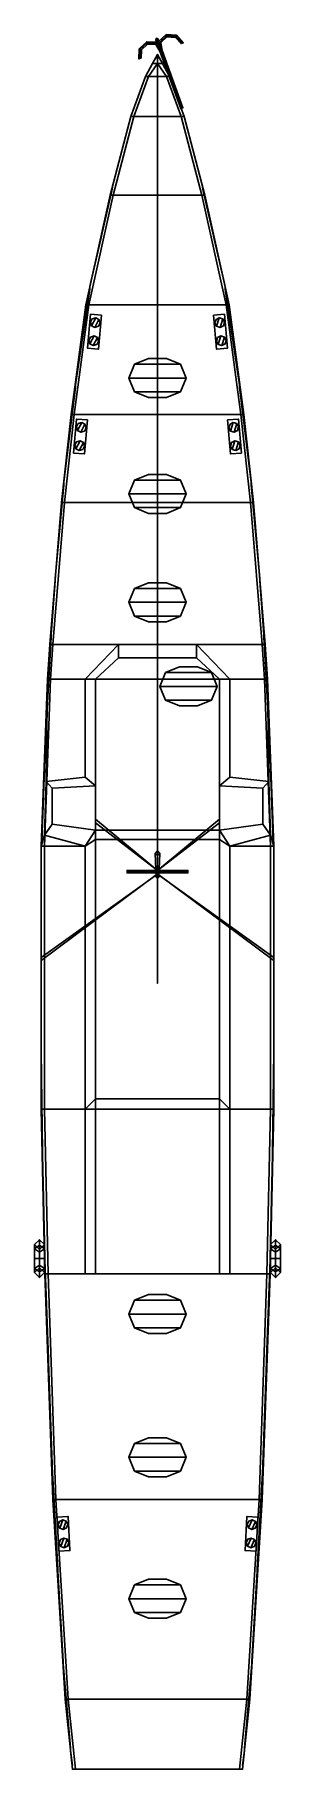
# Model space of a CAD drawing. Extents: x -2 to 2, y -13 to 15.5.
import ezdxf

# ---------------------------------------------------------------- set-up
doc = ezdxf.new("R2010")
doc.units = 0
doc.layers.get('0').update_dxf_attribs({"linetype": 'CONTINUOUS'})
doc.layers.add('RAILINGS', color=6, linetype='CONTINUOUS')
doc.layers.add('RING-BUOY', color=1, linetype='CONTINUOUS')

msp = doc.modelspace()

# ---------------------------------------------------------------- linework, layer by layer
for points in [[(0.005, 15.356, 0.375), (-0.009, 15.336, 0.389), (-0.029, 15.391, 0.53), (-0.017, 15.416, 0.53)], [(-0.029, 15.391, 0.87), (-0.017, 15.416, 0.87), (0.005, 15.356, 0.715), (-0.009, 15.336, 0.729)], [(-0.017, 15.416, 0.53), (-0.029, 15.391, 0.53), (-0.009, 15.336, 0.672), (0.005, 15.356, 0.686)], [(-0.009, 15.336, 1.012), (0.005, 15.356, 1.026), (-0.017, 15.416, 0.87), (-0.029, 15.391, 0.87)], [(-0.009, 15.336, 0.389), (0.014, 15.329, 0.403), (-0.004, 15.379, 0.53), (-0.029, 15.391, 0.53)], [(-0.004, 15.379, 0.87), (-0.029, 15.391, 0.87), (-0.009, 15.336, 0.729), (0.014, 15.329, 0.743)], [(-0.029, 15.391, 0.53), (-0.004, 15.379, 0.53), (0.014, 15.329, 0.657), (-0.009, 15.336, 0.672)], [(0.014, 15.329, 0.997), (-0.009, 15.336, 1.012), (-0.029, 15.391, 0.87), (-0.004, 15.379, 0.87)], [(0.028, 15.349, 0.389), (0.005, 15.356, 0.375), (-0.017, 15.416, 0.53), (0.008, 15.404, 0.53)], [(-0.017, 15.416, 0.87), (0.008, 15.404, 0.87), (0.028, 15.349, 0.729), (0.005, 15.356, 0.715)], [(0.008, 15.404, 0.53), (-0.017, 15.416, 0.53), (0.005, 15.356, 0.686), (0.028, 15.349, 0.672)], [(0.005, 15.356, 1.026), (0.028, 15.349, 1.012), (0.008, 15.404, 0.87), (-0.017, 15.416, 0.87)], [(0.014, 15.329, 0.403), (0.028, 15.349, 0.389), (0.008, 15.404, 0.53), (-0.004, 15.379, 0.53)], [(0.008, 15.404, 0.87), (-0.004, 15.379, 0.87), (0.014, 15.329, 0.743), (0.028, 15.349, 0.729)], [(-0.004, 15.379, 0.53), (0.008, 15.404, 0.53), (0.028, 15.349, 0.672), (0.014, 15.329, 0.657)], [(0.028, 15.349, 1.012), (0.014, 15.329, 0.997), (-0.004, 15.379, 0.87), (0.008, 15.404, 0.87)], [(0.149, 15.456, 0.72), (0.142, 15.475, 0.7), (0.018, 15.361, 0.7), (0.036, 15.352, 0.72)], [(0.142, 15.475, 0.7), (0.149, 15.456, 0.68), (0.036, 15.352, 0.68), (0.018, 15.361, 0.7)], [(0.149, 15.456, 0.68), (0.156, 15.437, 0.7), (0.055, 15.344, 0.7), (0.036, 15.352, 0.68)], [(0.156, 15.437, 0.7), (0.149, 15.456, 0.72), (0.036, 15.352, 0.72), (0.055, 15.344, 0.7)], [(0.302, 15.449, 0.72), (0.311, 15.467, 0.7), (0.142, 15.475, 0.7), (0.149, 15.456, 0.72)], [(0.311, 15.467, 0.7), (0.302, 15.449, 0.68), (0.149, 15.456, 0.68), (0.142, 15.475, 0.7)], [(0.302, 15.449, 0.68), (0.294, 15.431, 0.7), (0.156, 15.437, 0.7), (0.149, 15.456, 0.68)], [(0.294, 15.431, 0.7), (0.302, 15.449, 0.72), (0.149, 15.456, 0.72), (0.156, 15.437, 0.7)], [(0.406, 15.336, 0.68), (0.387, 15.329, 0.7), (0.294, 15.431, 0.7), (0.302, 15.449, 0.68)], [(0.387, 15.329, 0.7), (0.406, 15.336, 0.72), (0.302, 15.449, 0.72), (0.294, 15.431, 0.7)], [(0.406, 15.336, 0.72), (0.424, 15.343, 0.7), (0.311, 15.467, 0.7), (0.302, 15.449, 0.72)], [(0.424, 15.343, 0.7), (0.406, 15.336, 0.68), (0.302, 15.449, 0.68), (0.311, 15.467, 0.7)], [(-0.29, 15.083, 0.68), (-0.308, 15.076, 0.7), (-0.301, 15.245, 0.7), (-0.283, 15.236, 0.68)], [(-0.308, 15.076, 0.7), (-0.29, 15.083, 0.72), (-0.283, 15.236, 0.72), (-0.301, 15.245, 0.7)], [(-0.29, 15.083, 0.68), (-0.271, 15.09, 0.7), (-0.29, 15.083, 0.72), (-0.308, 15.076, 0.7)], [(-0.283, 15.236, 0.68), (-0.301, 15.245, 0.7), (-0.177, 15.358, 0.7), (-0.17, 15.339, 0.68)], [(-0.301, 15.245, 0.7), (-0.283, 15.236, 0.72), (-0.17, 15.339, 0.72), (-0.177, 15.358, 0.7)], [(-0.29, 15.083, 0.72), (-0.271, 15.09, 0.7), (-0.265, 15.228, 0.7), (-0.283, 15.236, 0.72)], [(-0.271, 15.09, 0.7), (-0.29, 15.083, 0.68), (-0.283, 15.236, 0.68), (-0.265, 15.228, 0.7)], [(-0.283, 15.236, 0.72), (-0.265, 15.228, 0.7), (-0.163, 15.321, 0.7), (-0.17, 15.339, 0.72)], [(-0.265, 15.228, 0.7), (-0.283, 15.236, 0.68), (-0.17, 15.339, 0.68), (-0.163, 15.321, 0.7)], [(-0.17, 15.339, 0.68), (-0.177, 15.358, 0.7), (-0.009, 15.351, 0.7), (-0.017, 15.333, 0.68)], [(-0.177, 15.358, 0.7), (-0.17, 15.339, 0.72), (-0.017, 15.333, 0.72), (-0.009, 15.351, 0.7)], [(-0.17, 15.339, 0.72), (-0.163, 15.321, 0.7), (-0.026, 15.315, 0.7), (-0.017, 15.333, 0.72)], [(-0.163, 15.321, 0.7), (-0.17, 15.339, 0.68), (-0.017, 15.333, 0.68), (-0.026, 15.315, 0.7)], [(0, 15.15, 1), (0, 15.15, 1), (-0.08, 15, 1), (0.08, 15, 1)], [(-0.08, 15, 1), (0, 15.15, 1), (0, 15)], [(-0.017, 15.333, 0.72), (-0.026, 15.315, 0.7), (0.039, 15.203, 0.7), (0.058, 15.21, 0.72)], [(-0.026, 15.315, 0.7), (-0.017, 15.333, 0.68), (0.058, 15.21, 0.68), (0.039, 15.203, 0.7)], [(0, 15.12, 1), (-0.02, 15.1, 1), (-0.02, 15.1, 2.87), (0, 15.12, 2.87)], [(0.02, 15.1, 2.87), (0, 15.12, 2.87), (-0.02, 15.1, 2.87), (0, 15.08, 2.87)], [(-0.02, 15.1, 1), (0, 15.08, 1), (0, 15.08, 2.87), (-0.02, 15.1, 2.87)], [(-0.017, 15.333, 0.68), (-0.009, 15.351, 0.7), (0.077, 15.217, 0.7), (0.058, 15.21, 0.68)], [(-0.009, 15.351, 0.7), (-0.017, 15.333, 0.72), (0.058, 15.21, 0.72), (0.077, 15.217, 0.7)], [(0.058, 15.21, 0.31), (0.039, 15.203, 0.33), (-0.009, 15.336, 0.389), (0.005, 15.356, 0.375)], [(0.005, 15.356, 0.686), (-0.009, 15.336, 0.672), (0.039, 15.203, 0.7), (0.058, 15.21, 0.72)], [(-0.009, 15.336, 0.729), (0.005, 15.356, 0.715), (0.058, 15.21, 0.68), (0.005, 15.296, 0.72)], [(0.039, 15.203, 1.07), (0.058, 15.21, 1.09), (0.005, 15.356, 1.026), (-0.009, 15.336, 1.012)], [(0.039, 15.203, 0.33), (0.058, 15.21, 0.35), (0.014, 15.329, 0.403), (-0.009, 15.336, 0.389)], [(-0.009, 15.336, 0.672), (0.014, 15.329, 0.657), (0.058, 15.21, 0.68), (0.039, 15.203, 0.7)], [(0.014, 15.329, 0.743), (-0.009, 15.336, 0.729), (0.039, 15.203, 0.7), (0.058, 15.21, 0.72)], [(0.058, 15.21, 1.05), (0.039, 15.203, 1.07), (-0.009, 15.336, 1.012), (0.014, 15.329, 0.997)], [(0, 15), (0, 15), (0, 15.15, 1), (0.08, 15, 1)], [(0.02, 15.1, 1), (0, 15.12, 1), (0, 15.12, 2.87), (0.02, 15.1, 2.87)], [(0, 15.08, 1), (0.02, 15.1, 1), (0.02, 15.1, 2.87), (0, 15.08, 2.87)], [(0.077, 15.217, 0.33), (0.058, 15.21, 0.31), (0.005, 15.356, 0.375), (0.028, 15.349, 0.389)], [(0.028, 15.349, 0.672), (0.005, 15.356, 0.686), (0.058, 15.21, 0.72), (0.077, 15.217, 0.7)], [(0.005, 15.356, 0.715), (0.028, 15.349, 0.729), (0.077, 15.217, 0.7), (0.058, 15.21, 0.68)], [(0.058, 15.21, 1.09), (0.077, 15.217, 1.07), (0.028, 15.349, 1.012), (0.005, 15.356, 1.026)], [(0.058, 15.21, 0.35), (0.077, 15.217, 0.33), (0.028, 15.349, 0.389), (0.014, 15.329, 0.403)], [(0.014, 15.329, 0.657), (0.028, 15.349, 0.672), (0.077, 15.217, 0.7), (0.058, 15.21, 0.68)], [(0.028, 15.349, 0.729), (0.014, 15.329, 0.743), (0.058, 15.21, 0.72), (0.077, 15.217, 0.7)], [(0.077, 15.217, 1.07), (0.058, 15.21, 1.05), (0.014, 15.329, 0.997), (0.028, 15.349, 1.012)], [(0.036, 15.352, 0.72), (0.018, 15.361, 0.7), (0.039, 15.203, 0.7), (0.027, 15.295, 0.7)], [(0.018, 15.361, 0.7), (0.036, 15.352, 0.68), (0.058, 15.21, 0.68), (0.039, 15.203, 0.7)], [(0.055, 15.344, 0.7), (0.036, 15.352, 0.72), (0.027, 15.295, 0.7), (0.077, 15.217, 0.7)], [(0.036, 15.352, 0.68), (0.055, 15.344, 0.7), (0.077, 15.217, 0.7), (0.058, 15.21, 0.68)], [(0.077, 15.217, 0.33), (0.058, 15.21, 0.35), (0.039, 15.203, 0.33), (0.058, 15.21, 0.31)], [(0.039, 15.203, 1.07), (0.058, 15.21, 1.05), (0.077, 15.217, 1.07), (0.058, 15.21, 1.09)], [(0.4, 14.27, 0.68), (0.381, 14.263, 0.7), (0.039, 15.203, 0.7), (0.058, 15.21, 0.68)], [(0.381, 14.263, 0.7), (0.4, 14.27, 0.72), (0.058, 15.21, 0.72), (0.039, 15.203, 0.7)], [(0.419, 14.277, 0.7), (0.4, 14.27, 0.68), (0.058, 15.21, 0.68), (0.077, 15.217, 0.7)], [(0.4, 14.27, 0.72), (0.419, 14.277, 0.7), (0.077, 15.217, 0.7), (0.058, 15.21, 0.72)], [(0.406, 15.336, 0.72), (0.387, 15.329, 0.7), (0.406, 15.336, 0.68), (0.424, 15.343, 0.7)], [(0.08, 15, 1), (-0.08, 15, 1), (-0.2, 14.79, 1), (0.2, 14.79, 1)], [(-0.2, 14.79, 1), (-0.08, 15, 1), (0, 15), (-0.15, 14.79)], [(0.15, 14.79), (0, 15), (0.08, 15, 1), (0.2, 14.79, 1)], [(-0.44, 14.13, 1), (-0.2, 14.79, 1), (-0.15, 14.79), (-0.39, 14.13)], [(0.44, 14.13, 1), (0.2, 14.79, 1), (-0.2, 14.79, 1), (-0.44, 14.13, 1)], [(0.39, 14.13), (0.15, 14.79), (0.2, 14.79, 1), (0.44, 14.13, 1)], [(0.381, 14.263, 0.7), (0.4, 14.27, 0.68), (0.419, 14.277, 0.7), (0.4, 14.27, 0.72)], [(0.44, 14.13, 1), (-0.44, 14.13, 1), (-0.78, 12.84, 0.92), (0.78, 12.84, 0.92)], [(-0.78, 12.84, 0.92), (-0.44, 14.13, 1), (-0.39, 14.13), (-0.73, 12.84)], [(0.73, 12.84), (0.39, 14.13), (0.44, 14.13, 1), (0.78, 12.84, 0.92)], [(0.78, 12.84, 0.92), (-0.78, 12.84, 0.92), (-1.18, 11.04, 0.9), (1.18, 11.04, 0.9)], [(-1.18, 11.04, 0.9), (-0.78, 12.84, 0.92), (-0.73, 12.84), (-1.13, 11.04)], [(1.13, 11.04), (0.73, 12.84), (0.78, 12.84, 0.92), (1.18, 11.04, 0.9)], [(-1.42, 9.24, 0.9), (-1.18, 11.04, 0.9), (-1.13, 11.04), (-1.37, 9.24)], [(1.42, 9.24, 0.9), (1.18, 11.04, 0.9), (-1.18, 11.04, 0.9), (-1.42, 9.24, 0.9)], [(-1.101, 10.888, 0.93), (-1.101, 10.888, 0.9), (-1.15, 10.33, 0.9), (-1.15, 10.33, 0.93)], [(-0.971, 10.314, 0.93), (-0.922, 10.872, 0.93), (-1.101, 10.888, 0.93), (-1.15, 10.33, 0.93)], [(-1.084, 10.699, 1.03), (-1.016, 10.83, 1.03), (-1.074, 10.812, 1.03), (-1.103, 10.757, 1.03)], [(-0.922, 10.872, 0.93), (-0.922, 10.872, 0.9), (-1.101, 10.888, 0.9), (-1.101, 10.888, 0.93)], [(-1.03, 10.671, 1.03), (-0.962, 10.802, 1.03), (-1.016, 10.83, 1.03), (-1.084, 10.699, 1.03)], [(-1.016, 10.83, 0.93), (-1.074, 10.812, 0.93), (-1.074, 10.812, 1.03), (-1.016, 10.83, 1.03)], [(-0.962, 10.802, 0.93), (-1.016, 10.83, 0.93), (-1.016, 10.83, 1.03), (-0.962, 10.802, 1.03)], [(-0.971, 10.314, 0.9), (-0.922, 10.872, 0.9), (-0.922, 10.872, 0.93), (-0.971, 10.314, 0.93)], [(1.15, 10.33, 0.93), (1.101, 10.888, 0.93), (0.922, 10.872, 0.93), (0.971, 10.314, 0.93)], [(1.101, 10.888, 0.93), (1.101, 10.888, 0.9), (0.922, 10.872, 0.9), (0.922, 10.872, 0.93)], [(0.922, 10.872, 0.93), (0.922, 10.872, 0.9), (0.971, 10.314, 0.9), (0.971, 10.314, 0.93)], [(0.971, 10.689, 1.03), (1.016, 10.83, 1.03), (0.962, 10.802, 1.03), (0.943, 10.744, 1.03)], [(1.016, 10.83, 0.93), (0.962, 10.802, 0.93), (0.962, 10.802, 1.03), (1.016, 10.83, 1.03)], [(1.03, 10.671, 1.03), (1.074, 10.812, 1.03), (1.016, 10.83, 1.03), (0.971, 10.689, 1.03)], [(1.074, 10.812, 0.93), (1.016, 10.83, 0.93), (1.016, 10.83, 1.03), (1.074, 10.812, 1.03)], [(1.15, 10.33, 0.9), (1.101, 10.888, 0.9), (1.101, 10.888, 0.93), (1.15, 10.33, 0.93)], [(1.37, 9.24), (1.13, 11.04), (1.18, 11.04, 0.9), (1.42, 9.24, 0.9)], [(-1.074, 10.812, 0.93), (-1.103, 10.757, 0.93), (-1.103, 10.757, 1.03), (-1.074, 10.812, 1.03)], [(-1.103, 10.757, 0.93), (-1.084, 10.699, 0.93), (-1.084, 10.699, 1.03), (-1.103, 10.757, 1.03)], [(-1.084, 10.699, 0.93), (-1.03, 10.671, 0.93), (-1.03, 10.671, 1.03), (-1.084, 10.699, 1.03)], [(-0.971, 10.689, 1.03), (-0.943, 10.744, 1.03), (-0.962, 10.802, 1.03), (-1.03, 10.671, 1.03)], [(-1.03, 10.671, 0.93), (-0.971, 10.689, 0.93), (-0.971, 10.689, 1.03), (-1.03, 10.671, 1.03)], [(-0.971, 10.689, 0.93), (-0.943, 10.744, 0.93), (-0.943, 10.744, 1.03), (-0.971, 10.689, 1.03)], [(-0.943, 10.744, 0.93), (-0.962, 10.802, 0.93), (-0.962, 10.802, 1.03), (-0.943, 10.744, 1.03)], [(0.962, 10.802, 0.93), (0.943, 10.744, 0.93), (0.943, 10.744, 1.03), (0.962, 10.802, 1.03)], [(0.943, 10.744, 0.93), (0.971, 10.689, 0.93), (0.971, 10.689, 1.03), (0.943, 10.744, 1.03)], [(0.971, 10.689, 0.93), (1.03, 10.671, 0.93), (1.03, 10.671, 1.03), (0.971, 10.689, 1.03)], [(1.084, 10.699, 1.03), (1.103, 10.757, 1.03), (1.074, 10.812, 1.03), (1.03, 10.671, 1.03)], [(1.03, 10.671, 0.93), (1.084, 10.699, 0.93), (1.084, 10.699, 1.03), (1.03, 10.671, 1.03)], [(1.103, 10.757, 0.93), (1.074, 10.812, 0.93), (1.074, 10.812, 1.03), (1.103, 10.757, 1.03)], [(1.084, 10.699, 0.93), (1.103, 10.757, 0.93), (1.103, 10.757, 1.03), (1.084, 10.699, 1.03)], [(-1.15, 10.33, 0.93), (-1.15, 10.33, 0.9), (-0.971, 10.314, 0.9), (-0.971, 10.314, 0.93)], [(-1.11, 10.4, 1.03), (-1.042, 10.531, 1.03), (-1.1, 10.513, 1.03), (-1.129, 10.459, 1.03)], [(-1.1, 10.513, 0.93), (-1.129, 10.459, 0.93), (-1.129, 10.459, 1.03), (-1.1, 10.513, 1.03)], [(-1.129, 10.459, 0.93), (-1.11, 10.4, 0.93), (-1.11, 10.4, 1.03), (-1.129, 10.459, 1.03)], [(-1.056, 10.372, 1.03), (-0.988, 10.503, 1.03), (-1.042, 10.531, 1.03), (-1.11, 10.4, 1.03)], [(-1.11, 10.4, 0.93), (-1.056, 10.372, 0.93), (-1.056, 10.372, 1.03), (-1.11, 10.4, 1.03)], [(-1.042, 10.531, 0.93), (-1.1, 10.513, 0.93), (-1.1, 10.513, 1.03), (-1.042, 10.531, 1.03)], [(-0.998, 10.39, 1.03), (-0.969, 10.445, 1.03), (-0.988, 10.503, 1.03), (-1.056, 10.372, 1.03)], [(-1.056, 10.372, 0.93), (-0.998, 10.39, 0.93), (-0.998, 10.39, 1.03), (-1.056, 10.372, 1.03)], [(-0.988, 10.503, 0.93), (-1.042, 10.531, 0.93), (-1.042, 10.531, 1.03), (-0.988, 10.503, 1.03)], [(-0.998, 10.39, 0.93), (-0.969, 10.445, 0.93), (-0.969, 10.445, 1.03), (-0.998, 10.39, 1.03)], [(-0.969, 10.445, 0.93), (-0.988, 10.503, 0.93), (-0.988, 10.503, 1.03), (-0.969, 10.445, 1.03)], [(0.998, 10.39, 1.03), (1.042, 10.531, 1.03), (0.988, 10.503, 1.03), (0.969, 10.445, 1.03)], [(0.988, 10.503, 0.93), (0.969, 10.445, 0.93), (0.969, 10.445, 1.03), (0.988, 10.503, 1.03)], [(0.969, 10.445, 0.93), (0.998, 10.39, 0.93), (0.998, 10.39, 1.03), (0.969, 10.445, 1.03)], [(0.971, 10.314, 0.93), (0.971, 10.314, 0.9), (1.15, 10.33, 0.9), (1.15, 10.33, 0.93)], [(1.042, 10.531, 0.93), (0.988, 10.503, 0.93), (0.988, 10.503, 1.03), (1.042, 10.531, 1.03)], [(1.056, 10.372, 1.03), (1.1, 10.513, 1.03), (1.042, 10.531, 1.03), (0.998, 10.39, 1.03)], [(0.998, 10.39, 0.93), (1.056, 10.372, 0.93), (1.056, 10.372, 1.03), (0.998, 10.39, 1.03)], [(1.1, 10.513, 0.93), (1.042, 10.531, 0.93), (1.042, 10.531, 1.03), (1.1, 10.513, 1.03)], [(1.11, 10.4, 1.03), (1.129, 10.459, 1.03), (1.1, 10.513, 1.03), (1.056, 10.372, 1.03)], [(1.056, 10.372, 0.93), (1.11, 10.4, 0.93), (1.11, 10.4, 1.03), (1.056, 10.372, 1.03)], [(1.129, 10.459, 0.93), (1.1, 10.513, 0.93), (1.1, 10.513, 1.03), (1.129, 10.459, 1.03)], [(1.11, 10.4, 0.93), (1.129, 10.459, 0.93), (1.129, 10.459, 1.03), (1.11, 10.4, 1.03)], [(-0.47, 9.84, 1), (-0.376, 10.066, 1), (-0.376, 10.066, 0.9), (-0.47, 9.84, 0.9)], [(0.376, 10.066, 1), (-0.376, 10.066, 1), (-0.47, 9.84, 1), (0.47, 9.84, 1)], [(-0.376, 10.066, 1), (-0.15, 10.16, 1), (-0.15, 10.16, 0.9), (-0.376, 10.066, 0.9)], [(0.15, 10.16, 1), (-0.15, 10.16, 1), (-0.376, 10.066, 1), (0.376, 10.066, 1)], [(-0.15, 10.16, 1), (0.15, 10.16, 1), (0.15, 10.16, 0.9), (-0.15, 10.16, 0.9)], [(0.15, 10.16, 1), (0.376, 10.066, 1), (0.376, 10.066, 0.9), (0.15, 10.16, 0.9)], [(0.376, 10.066, 1), (0.47, 9.84, 1), (0.47, 9.84, 0.9), (0.376, 10.066, 0.9)], [(-0.376, 9.614, 1), (-0.47, 9.84, 1), (-0.47, 9.84, 0.9), (-0.376, 9.614, 0.9)], [(0.47, 9.84, 1), (-0.47, 9.84, 1), (-0.376, 9.614, 1), (0.376, 9.614, 1)], [(0.47, 9.84, 1), (0.376, 9.614, 1), (0.376, 9.614, 0.9), (0.47, 9.84, 0.9)], [(-0.15, 9.52, 1), (-0.376, 9.614, 1), (-0.376, 9.614, 0.9), (-0.15, 9.52, 0.9)], [(0.376, 9.614, 1), (-0.376, 9.614, 1), (-0.15, 9.52, 1), (0.15, 9.52, 1)], [(0.15, 9.52, 1), (-0.15, 9.52, 1), (-0.15, 9.52, 0.9), (0.15, 9.52, 0.9)], [(0.376, 9.614, 1), (0.15, 9.52, 1), (0.15, 9.52, 0.9), (0.376, 9.614, 0.9)], [(-1.58, 7.8, 0.9), (-1.42, 9.24, 0.9), (-1.37, 9.24), (-1.53, 7.8)], [(1.58, 7.8, 0.9), (1.42, 9.24, 0.9), (-1.42, 9.24, 0.9), (-1.58, 7.8, 0.9)], [(-1.331, 9.168, 0.93), (-1.331, 9.168, 0.9), (-1.38, 8.61, 0.9), (-1.38, 8.61, 0.93)], [(-1.201, 8.594, 0.93), (-1.152, 9.152, 0.93), (-1.331, 9.168, 0.93), (-1.38, 8.61, 0.93)], [(-1.314, 8.979, 1.03), (-1.246, 9.11, 1.03), (-1.304, 9.092, 1.03), (-1.333, 9.037, 1.03)], [(-1.152, 9.152, 0.93), (-1.152, 9.152, 0.9), (-1.331, 9.168, 0.9), (-1.331, 9.168, 0.93)], [(-1.26, 8.951, 1.03), (-1.192, 9.082, 1.03), (-1.246, 9.11, 1.03), (-1.314, 8.979, 1.03)], [(-1.246, 9.11, 0.93), (-1.304, 9.092, 0.93), (-1.304, 9.092, 1.03), (-1.246, 9.11, 1.03)], [(-1.192, 9.082, 0.93), (-1.246, 9.11, 0.93), (-1.246, 9.11, 1.03), (-1.192, 9.082, 1.03)], [(-1.201, 8.594, 0.9), (-1.152, 9.152, 0.9), (-1.152, 9.152, 0.93), (-1.201, 8.594, 0.93)], [(1.38, 8.61, 0.93), (1.331, 9.168, 0.93), (1.152, 9.152, 0.93), (1.201, 8.594, 0.93)], [(1.331, 9.168, 0.93), (1.331, 9.168, 0.9), (1.152, 9.152, 0.9), (1.152, 9.152, 0.93)], [(1.152, 9.152, 0.93), (1.152, 9.152, 0.9), (1.201, 8.594, 0.9), (1.201, 8.594, 0.93)], [(1.201, 8.969, 1.03), (1.246, 9.11, 1.03), (1.192, 9.082, 1.03), (1.173, 9.024, 1.03)], [(1.246, 9.11, 0.93), (1.192, 9.082, 0.93), (1.192, 9.082, 1.03), (1.246, 9.11, 1.03)], [(1.26, 8.951, 1.03), (1.304, 9.092, 1.03), (1.246, 9.11, 1.03), (1.201, 8.969, 1.03)], [(1.304, 9.092, 0.93), (1.246, 9.11, 0.93), (1.246, 9.11, 1.03), (1.304, 9.092, 1.03)], [(1.38, 8.61, 0.9), (1.331, 9.168, 0.9), (1.331, 9.168, 0.93), (1.38, 8.61, 0.93)], [(1.53, 7.8), (1.37, 9.24), (1.42, 9.24, 0.9), (1.58, 7.8, 0.9)], [(-1.304, 9.092, 0.93), (-1.333, 9.037, 0.93), (-1.333, 9.037, 1.03), (-1.304, 9.092, 1.03)], [(-1.333, 9.037, 0.93), (-1.314, 8.979, 0.93), (-1.314, 8.979, 1.03), (-1.333, 9.037, 1.03)], [(-1.314, 8.979, 0.93), (-1.26, 8.951, 0.93), (-1.26, 8.951, 1.03), (-1.314, 8.979, 1.03)], [(-1.201, 8.969, 1.03), (-1.173, 9.024, 1.03), (-1.192, 9.082, 1.03), (-1.26, 8.951, 1.03)], [(-1.26, 8.951, 0.93), (-1.201, 8.969, 0.93), (-1.201, 8.969, 1.03), (-1.26, 8.951, 1.03)], [(-1.201, 8.969, 0.93), (-1.173, 9.024, 0.93), (-1.173, 9.024, 1.03), (-1.201, 8.969, 1.03)], [(-1.173, 9.024, 0.93), (-1.192, 9.082, 0.93), (-1.192, 9.082, 1.03), (-1.173, 9.024, 1.03)], [(1.192, 9.082, 0.93), (1.173, 9.024, 0.93), (1.173, 9.024, 1.03), (1.192, 9.082, 1.03)], [(1.173, 9.024, 0.93), (1.201, 8.969, 0.93), (1.201, 8.969, 1.03), (1.173, 9.024, 1.03)], [(1.201, 8.969, 0.93), (1.26, 8.951, 0.93), (1.26, 8.951, 1.03), (1.201, 8.969, 1.03)], [(1.314, 8.979, 1.03), (1.333, 9.037, 1.03), (1.304, 9.092, 1.03), (1.26, 8.951, 1.03)], [(1.26, 8.951, 0.93), (1.314, 8.979, 0.93), (1.314, 8.979, 1.03), (1.26, 8.951, 1.03)], [(1.333, 9.037, 0.93), (1.304, 9.092, 0.93), (1.304, 9.092, 1.03), (1.333, 9.037, 1.03)], [(1.314, 8.979, 0.93), (1.333, 9.037, 0.93), (1.333, 9.037, 1.03), (1.314, 8.979, 1.03)], [(-1.38, 8.61, 0.93), (-1.38, 8.61, 0.9), (-1.201, 8.594, 0.9), (-1.201, 8.594, 0.93)], [(-1.34, 8.68, 1.03), (-1.272, 8.811, 1.03), (-1.33, 8.793, 1.03), (-1.359, 8.739, 1.03)], [(-1.33, 8.793, 0.93), (-1.359, 8.739, 0.93), (-1.359, 8.739, 1.03), (-1.33, 8.793, 1.03)], [(-1.359, 8.739, 0.93), (-1.34, 8.68, 0.93), (-1.34, 8.68, 1.03), (-1.359, 8.739, 1.03)], [(-1.286, 8.652, 1.03), (-1.218, 8.783, 1.03), (-1.272, 8.811, 1.03), (-1.34, 8.68, 1.03)], [(-1.34, 8.68, 0.93), (-1.286, 8.652, 0.93), (-1.286, 8.652, 1.03), (-1.34, 8.68, 1.03)], [(-1.272, 8.811, 0.93), (-1.33, 8.793, 0.93), (-1.33, 8.793, 1.03), (-1.272, 8.811, 1.03)], [(-1.228, 8.67, 1.03), (-1.199, 8.725, 1.03), (-1.218, 8.783, 1.03), (-1.286, 8.652, 1.03)], [(-1.286, 8.652, 0.93), (-1.228, 8.67, 0.93), (-1.228, 8.67, 1.03), (-1.286, 8.652, 1.03)], [(-1.218, 8.783, 0.93), (-1.272, 8.811, 0.93), (-1.272, 8.811, 1.03), (-1.218, 8.783, 1.03)], [(-1.228, 8.67, 0.93), (-1.199, 8.725, 0.93), (-1.199, 8.725, 1.03), (-1.228, 8.67, 1.03)], [(-1.199, 8.725, 0.93), (-1.218, 8.783, 0.93), (-1.218, 8.783, 1.03), (-1.199, 8.725, 1.03)], [(1.228, 8.67, 1.03), (1.272, 8.811, 1.03), (1.218, 8.783, 1.03), (1.199, 8.725, 1.03)], [(1.218, 8.783, 0.93), (1.199, 8.725, 0.93), (1.199, 8.725, 1.03), (1.218, 8.783, 1.03)], [(1.199, 8.725, 0.93), (1.228, 8.67, 0.93), (1.228, 8.67, 1.03), (1.199, 8.725, 1.03)], [(1.201, 8.594, 0.93), (1.201, 8.594, 0.9), (1.38, 8.61, 0.9), (1.38, 8.61, 0.93)], [(1.272, 8.811, 0.93), (1.218, 8.783, 0.93), (1.218, 8.783, 1.03), (1.272, 8.811, 1.03)], [(1.286, 8.652, 1.03), (1.33, 8.793, 1.03), (1.272, 8.811, 1.03), (1.228, 8.67, 1.03)], [(1.228, 8.67, 0.93), (1.286, 8.652, 0.93), (1.286, 8.652, 1.03), (1.228, 8.67, 1.03)], [(1.33, 8.793, 0.93), (1.272, 8.811, 0.93), (1.272, 8.811, 1.03), (1.33, 8.793, 1.03)], [(1.34, 8.68, 1.03), (1.359, 8.739, 1.03), (1.33, 8.793, 1.03), (1.286, 8.652, 1.03)], [(1.286, 8.652, 0.93), (1.34, 8.68, 0.93), (1.34, 8.68, 1.03), (1.286, 8.652, 1.03)], [(1.359, 8.739, 0.93), (1.33, 8.793, 0.93), (1.33, 8.793, 1.03), (1.359, 8.739, 1.03)], [(1.34, 8.68, 0.93), (1.359, 8.739, 0.93), (1.359, 8.739, 1.03), (1.34, 8.68, 1.03)], [(0.15, 8.26, 1), (-0.15, 8.26, 1), (-0.376, 8.166, 1), (0.376, 8.166, 1)], [(-0.376, 8.166, 1), (-0.15, 8.26, 1), (-0.15, 8.26, 0.9), (-0.376, 8.166, 0.9)], [(-0.15, 8.26, 1), (0.15, 8.26, 1), (0.15, 8.26, 0.9), (-0.15, 8.26, 0.9)], [(0.15, 8.26, 1), (0.376, 8.166, 1), (0.376, 8.166, 0.9), (0.15, 8.26, 0.9)], [(0.376, 8.166, 1), (-0.376, 8.166, 1), (-0.47, 7.94, 1), (0.47, 7.94, 1)], [(-0.47, 7.94, 1), (-0.376, 8.166, 1), (-0.376, 8.166, 0.9), (-0.47, 7.94, 0.9)], [(0.376, 8.166, 1), (0.47, 7.94, 1), (0.47, 7.94, 0.9), (0.376, 8.166, 0.9)], [(-1.77, 5.47, 0.9), (-1.58, 7.8, 0.9), (-1.53, 7.8), (-1.72, 5.47)], [(1.77, 5.47, 0.9), (1.58, 7.8, 0.9), (-1.58, 7.8, 0.9), (-1.77, 5.47, 0.9)], [(0.47, 7.94, 1), (-0.47, 7.94, 1), (-0.376, 7.714, 1), (0.376, 7.714, 1)], [(-0.376, 7.714, 1), (-0.47, 7.94, 1), (-0.47, 7.94, 0.9), (-0.376, 7.714, 0.9)], [(0.376, 7.714, 1), (-0.376, 7.714, 1), (-0.15, 7.62, 1), (0.15, 7.62, 1)], [(-0.15, 7.62, 1), (-0.376, 7.714, 1), (-0.376, 7.714, 0.9), (-0.15, 7.62, 0.9)], [(0.376, 7.714, 1), (0.15, 7.62, 1), (0.15, 7.62, 0.9), (0.376, 7.714, 0.9)], [(0.47, 7.94, 1), (0.376, 7.714, 1), (0.376, 7.714, 0.9), (0.47, 7.94, 0.9)], [(1.72, 5.47), (1.53, 7.8), (1.58, 7.8, 0.9), (1.77, 5.47, 0.9)], [(0.15, 7.62, 1), (-0.15, 7.62, 1), (-0.15, 7.62, 0.9), (0.15, 7.62, 0.9)], [(-0.47, 6.16, 1), (-0.376, 6.386, 1), (-0.376, 6.386, 0.9), (-0.47, 6.16, 0.9)], [(0.376, 6.386, 1), (-0.376, 6.386, 1), (-0.47, 6.16, 1), (0.47, 6.16, 1)], [(-0.376, 6.386, 1), (-0.15, 6.48, 1), (-0.15, 6.48, 0.9), (-0.376, 6.386, 0.9)], [(0.15, 6.48, 1), (-0.15, 6.48, 1), (-0.376, 6.386, 1), (0.376, 6.386, 1)], [(-0.15, 6.48, 1), (0.15, 6.48, 1), (0.15, 6.48, 0.9), (-0.15, 6.48, 0.9)], [(0.15, 6.48, 1), (0.376, 6.386, 1), (0.376, 6.386, 0.9), (0.15, 6.48, 0.9)], [(0.376, 6.386, 1), (0.47, 6.16, 1), (0.47, 6.16, 0.9), (0.376, 6.386, 0.9)], [(-0.376, 5.934, 1), (-0.47, 6.16, 1), (-0.47, 6.16, 0.9), (-0.376, 5.934, 0.9)], [(0.47, 6.16, 1), (-0.47, 6.16, 1), (-0.376, 5.934, 1), (0.376, 5.934, 1)], [(0.47, 6.16, 1), (0.376, 5.934, 1), (0.376, 5.934, 0.9), (0.47, 6.16, 0.9)], [(-0.15, 5.84, 1), (-0.376, 5.934, 1), (-0.376, 5.934, 0.9), (-0.15, 5.84, 0.9)], [(0.376, 5.934, 1), (-0.376, 5.934, 1), (-0.15, 5.84, 1), (0.15, 5.84, 1)], [(0.15, 5.84, 1), (-0.15, 5.84, 1), (-0.15, 5.84, 0.9), (0.15, 5.84, 0.9)], [(0.376, 5.934, 1), (0.15, 5.84, 1), (0.15, 5.84, 0.9), (0.376, 5.934, 0.9)], [(-1.81, 4.9, 0.89), (-1.77, 5.47, 0.9), (-1.72, 5.47), (-1.76, 4.9)], [(-0.64, 5.47, 0.9), (-1.77, 5.47, 0.9), (-1.81, 4.9, 0.89), (-1.19, 4.9, 0.89)], [(-0.64, 5.25, 1.57), (-0.64, 5.47, 0.9), (-1.19, 4.9, 0.89), (-1.02, 4.9, 1.57)], [(0.64, 5.25, 1.57), (0.64, 5.47, 0.9), (-0.64, 5.47, 0.9), (-0.64, 5.25, 1.57)], [(1.19, 4.9, 0.89), (0.64, 5.47, 0.9), (0.64, 5.25, 1.57), (1.02, 4.9, 1.57)], [(1.81, 4.9, 0.89), (1.77, 5.47, 0.9), (0.64, 5.47, 0.9), (1.19, 4.9, 0.89)], [(1.76, 4.9), (1.72, 5.47), (1.77, 5.47, 0.9), (1.81, 4.9, 0.89)], [(1.02, 4.9, 1.57), (0.64, 5.25, 1.57), (-0.64, 5.25, 1.57), (-1.02, 4.9, 1.57)], [(-1.91, 2.16, 0.89), (-1.81, 4.9, 0.89), (-1.76, 4.9), (-1.86, 2.16)], [(-1.83, 3.22, 0.89), (-1.81, 4.9, 0.89), (-1.91, 2.16, 0.89), (-1.86, 2.34, 0.89)], [(-1.81, 4.9, 0.89), (-1.83, 3.22, 0.89), (-1.19, 3.29, 0.89), (-1.19, 4.9, 0.89)], [(-1.19, 4.9, 0.89), (-1.19, 3.29, 0.89), (-1.02, 3.15, 1.57), (-1.02, 4.9, 1.57)], [(-1.02, 4.9, 1.57), (-1.02, 2.42, 1.57), (1.02, 2.42, 1.57), (1.02, 4.9, 1.57)], [(0.886, 5.006, 1.63), (0.134, 5.006, 1.63), (0.04, 4.78, 1.63), (0.98, 4.78, 1.63)], [(0.04, 4.78, 1.63), (0.134, 5.006, 1.63), (0.134, 5.006, 1.57), (0.04, 4.78, 1.57)], [(0.66, 5.1, 1.63), (0.36, 5.1, 1.63), (0.134, 5.006, 1.63), (0.886, 5.006, 1.63)], [(0.134, 5.006, 1.63), (0.36, 5.1, 1.63), (0.36, 5.1, 1.57), (0.134, 5.006, 1.57)], [(0.36, 5.1, 1.63), (0.66, 5.1, 1.63), (0.66, 5.1, 1.57), (0.36, 5.1, 1.57)], [(0.66, 5.1, 1.63), (0.886, 5.006, 1.63), (0.886, 5.006, 1.57), (0.66, 5.1, 1.57)], [(0.886, 5.006, 1.63), (0.98, 4.78, 1.63), (0.98, 4.78, 1.57), (0.886, 5.006, 1.57)], [(1.02, 3.15, 1.57), (1.19, 3.29, 0.89), (1.19, 4.9, 0.89), (1.02, 4.9, 1.57)], [(1.19, 3.29, 0.89), (1.83, 3.22, 0.89), (1.81, 4.9, 0.89), (1.19, 4.9, 0.89)], [(1.86, 2.16), (1.76, 4.9), (1.81, 4.9, 0.89), (1.91, 2.16, 0.89)], [(1.86, 2.34, 0.89), (1.91, 2.16, 0.89), (1.81, 4.9, 0.89), (1.83, 3.22, 0.89)], [(0.98, 4.78, 1.63), (0.04, 4.78, 1.63), (0.134, 4.554, 1.63), (0.886, 4.554, 1.63)], [(0.134, 4.554, 1.63), (0.04, 4.78, 1.63), (0.04, 4.78, 1.57), (0.134, 4.554, 1.57)], [(0.98, 4.78, 1.63), (0.886, 4.554, 1.63), (0.886, 4.554, 1.57), (0.98, 4.78, 1.57)], [(0.886, 4.554, 1.63), (0.134, 4.554, 1.63), (0.36, 4.46, 1.63), (0.66, 4.46, 1.63)], [(0.36, 4.46, 1.63), (0.134, 4.554, 1.63), (0.134, 4.554, 1.57), (0.36, 4.46, 1.57)], [(0.66, 4.46, 1.63), (0.36, 4.46, 1.63), (0.36, 4.46, 1.57), (0.66, 4.46, 1.57)], [(0.886, 4.554, 1.63), (0.66, 4.46, 1.63), (0.66, 4.46, 1.57), (0.886, 4.554, 1.57)], [(-1.73, 3.11, 1.57), (-1.83, 3.22, 0.89), (-1.86, 2.34, 0.89), (-1.73, 2.52, 1.57)], [(-1.02, 3.15, 1.57), (-1.19, 3.29, 0.89), (-1.83, 3.22, 0.89), (-1.73, 3.11, 1.57)], [(-1.02, 2.42, 1.57), (-1.02, 3.15, 1.57), (-1.73, 3.11, 1.57), (-1.73, 2.52, 1.57)], [(1.73, 3.11, 1.57), (1.83, 3.22, 0.89), (1.19, 3.29, 0.89), (1.02, 3.15, 1.57)], [(1.02, 3.15, 1.57), (1.02, 2.42, 1.57), (1.73, 2.52, 1.57), (1.73, 3.11, 1.57)], [(1.73, 2.52, 1.57), (1.86, 2.34, 0.89), (1.83, 3.22, 0.89), (1.73, 3.11, 1.57)], [(-1.86, 2.34, 0.89), (-1.91, 2.16, 0.89), (-1.19, 2.16, 0.89)], [(-1.73, 2.52, 1.57), (-1.86, 2.34, 0.89), (-1.19, 2.16, 0.89), (-1.02, 2.42, 1.57)], [(-1.02, 2.42, 1.57), (-1.19, 2.16, 0.89), (-1.02, 2.27, 1.23)], [(-1.02, 2.42, 1.57), (-1.02, 2.27, 1.23), (1.02, 2.27, 1.23), (1.02, 2.42, 1.57)], [(1.02, 2.42, 1.57), (1.19, 2.16, 0.89), (1.86, 2.34, 0.89), (1.73, 2.52, 1.57)], [(1.02, 2.27, 1.23), (1.02, 2.27, 1.23), (1.19, 2.16, 0.89), (1.02, 2.42, 1.57)], [(1.19, 2.16, 0.89), (1.91, 2.16, 0.89), (1.91, 2.16, 0.89), (1.86, 2.34, 0.89)], [(-1.91, -2.16, 0.83), (-1.91, 2.16, 0.89), (-1.86, 2.16), (-1.86, -2.16)], [(-1.91, 2.16, 0.89), (-1.91, -2.16, 0.83), (-1.19, -2.16, 0.83), (-1.19, 2.16, 0.89)], [(-1.19, 2.16, 0.89), (-1.19, -2.16, 0.83), (-1.02, -1.99, 1.23), (-1.02, 2.27, 1.23)], [(-1.02, 2.27, 1.23), (-1.02, -1.99, 1.23), (1.02, -1.99, 1.23), (1.02, 2.27, 1.23)], [(0, 2.08, 1.23), (-0.04, 2.04, 1.23), (-0.02, 1.65, 5.8), (0, 1.67, 5.8)], [(-0.04, 2.04, 1.23), (0, 2, 1.23), (0, 1.63, 5.8), (-0.02, 1.65, 5.8)], [(0.04, 2.04, 1.23), (0, 2.08, 1.23), (0, 1.67, 5.8), (0.02, 1.65, 5.8)], [(0, 2, 1.23), (0.04, 2.04, 1.23), (0.02, 1.65, 5.8), (0, 1.63, 5.8)], [(1.02, -1.99, 1.23), (1.19, -2.16, 0.83), (1.19, 2.16, 0.89), (1.02, 2.27, 1.23)], [(1.19, -2.16, 0.83), (1.91, -2.16, 0.83), (1.91, 2.16, 0.89), (1.19, 2.16, 0.89)], [(1.86, -2.16), (1.86, 2.16), (1.91, 2.16, 0.89), (1.91, -2.16, 0.83)], [(-0.5, 1.76, 4.74), (-0.5, 1.74, 4.76), (0.5, 1.74, 4.76), (0.5, 1.76, 4.74)], [(-0.5, 1.74, 4.72), (-0.5, 1.76, 4.74), (0.5, 1.76, 4.74), (0.5, 1.74, 4.72)], [(-0.5, 1.74, 4.72), (-0.5, 1.72, 4.74), (-0.5, 1.74, 4.76), (-0.5, 1.76, 4.74)], [(-0.5, 1.74, 4.76), (-0.5, 1.72, 4.74), (0.5, 1.72, 4.74), (0.5, 1.74, 4.76)], [(-0.5, 1.72, 4.74), (-0.5, 1.74, 4.72), (0.5, 1.74, 4.72), (0.5, 1.72, 4.74)], [(0, -0.09, 5.76), (0, 1.633, 5.76), (0, 1.714, 4.76), (0, -0.09, 4.76)], [(0, -0.09, 4.76), (0, 1.714, 4.76), (0, 1.633, 5.76), (0, -0.09, 5.76)], [(0.5, 1.76, 4.74), (0.5, 1.74, 4.76), (0.5, 1.72, 4.74), (0.5, 1.74, 4.72)], [(0.02, 1.65, 5.8), (0, 1.67, 5.8), (-0.02, 1.65, 5.8), (0, 1.63, 5.8)], [(-1.02, -1.99, 1.23), (-1.19, -2.16, 0.83), (-1.02, -2.16, 1.01), (-1.02, -1.99, 1.23)], [(-1.02, -1.99, 1.23), (-1.02, -2.16, 1.01), (1.02, -2.16, 1.01), (1.02, -1.99, 1.23)], [(1.02, -1.99, 1.23), (1.02, -2.16, 1.01), (1.19, -2.16, 0.83), (1.02, -1.99, 1.23)], [(-1.85, -4.86, 0.8), (-1.91, -2.16, 0.83), (-1.86, -2.16), (-1.8, -4.86)], [(-1.91, -2.16, 0.83), (-1.85, -4.86, 0.8), (-1.19, -4.86, 0.8), (-1.19, -2.16, 0.83)], [(-1.19, -2.16, 0.83), (-1.19, -4.86, 0.8), (-1.02, -4.86, 1.01), (-1.02, -2.16, 1.01)], [(-1.02, -2.16, 1.01), (-1.02, -4.86, 1.01), (1.02, -4.86, 1.01), (1.02, -2.16, 1.01)], [(1.02, -4.86, 1.01), (1.19, -4.86, 0.8), (1.19, -2.16, 0.83), (1.02, -2.16, 1.01)], [(1.19, -4.86, 0.8), (1.85, -4.86, 0.8), (1.91, -2.16, 0.83), (1.19, -2.16, 0.83)], [(1.8, -4.86), (1.86, -2.16), (1.91, -2.16, 0.83), (1.85, -4.86, 0.8)], [(1.85, -4.86, 0.8), (-1.85, -4.86, 0.8), (-1.72, -8.56, 0.67), (1.72, -8.56, 0.67)], [(-1.72, -8.56, 0.67), (-1.85, -4.86, 0.8), (-1.8, -4.86), (-1.67, -8.56)], [(-1.02, -4.86, 1.01), (-1.19, -4.86, 0.8), (1.19, -4.86, 0.8), (1.02, -4.86, 1.01)], [(1.67, -8.56), (1.8, -4.86), (1.85, -4.86, 0.8), (1.72, -8.56, 0.67)], [(0.376, -5.294, 0.86), (-0.376, -5.294, 0.86), (-0.47, -5.52, 0.86), (0.47, -5.52, 0.86)], [(-0.47, -5.52, 0.86), (-0.376, -5.294, 0.86), (-0.376, -5.294, 0.76), (-0.47, -5.52, 0.76)], [(0.15, -5.2, 0.86), (-0.15, -5.2, 0.86), (-0.376, -5.294, 0.86), (0.376, -5.294, 0.86)], [(-0.376, -5.294, 0.86), (-0.15, -5.2, 0.86), (-0.15, -5.2, 0.76), (-0.376, -5.294, 0.76)], [(-0.15, -5.2, 0.86), (0.15, -5.2, 0.86), (0.15, -5.2, 0.76), (-0.15, -5.2, 0.76)], [(0.15, -5.2, 0.86), (0.376, -5.294, 0.86), (0.376, -5.294, 0.76), (0.15, -5.2, 0.76)], [(0.376, -5.294, 0.86), (0.47, -5.52, 0.86), (0.47, -5.52, 0.76), (0.376, -5.294, 0.76)], [(0.47, -5.52, 0.86), (-0.47, -5.52, 0.86), (-0.376, -5.746, 0.86), (0.376, -5.746, 0.86)], [(-0.376, -5.746, 0.86), (-0.47, -5.52, 0.86), (-0.47, -5.52, 0.76), (-0.376, -5.746, 0.76)], [(0.47, -5.52, 0.86), (0.376, -5.746, 0.86), (0.376, -5.746, 0.76), (0.47, -5.52, 0.76)], [(0.376, -5.746, 0.86), (-0.376, -5.746, 0.86), (-0.15, -5.84, 0.86), (0.15, -5.84, 0.86)], [(-0.15, -5.84, 0.86), (-0.376, -5.746, 0.86), (-0.376, -5.746, 0.76), (-0.15, -5.84, 0.76)], [(0.15, -5.84, 0.86), (-0.15, -5.84, 0.86), (-0.15, -5.84, 0.76), (0.15, -5.84, 0.76)], [(0.376, -5.746, 0.86), (0.15, -5.84, 0.86), (0.15, -5.84, 0.76), (0.376, -5.746, 0.76)], [(-0.47, -7.87, 0.78), (-0.376, -7.644, 0.78), (-0.376, -7.644, 0.68), (-0.47, -7.87, 0.68)], [(0.376, -7.644, 0.78), (-0.376, -7.644, 0.78), (-0.47, -7.87, 0.78), (0.47, -7.87, 0.78)], [(-0.376, -7.644, 0.78), (-0.15, -7.55, 0.78), (-0.15, -7.55, 0.68), (-0.376, -7.644, 0.68)], [(0.15, -7.55, 0.78), (-0.15, -7.55, 0.78), (-0.376, -7.644, 0.78), (0.376, -7.644, 0.78)], [(-0.15, -7.55, 0.78), (0.15, -7.55, 0.78), (0.15, -7.55, 0.68), (-0.15, -7.55, 0.68)], [(0.15, -7.55, 0.78), (0.376, -7.644, 0.78), (0.376, -7.644, 0.68), (0.15, -7.55, 0.68)], [(0.376, -7.644, 0.78), (0.47, -7.87, 0.78), (0.47, -7.87, 0.68), (0.376, -7.644, 0.68)], [(-0.376, -8.096, 0.78), (-0.47, -7.87, 0.78), (-0.47, -7.87, 0.68), (-0.376, -8.096, 0.68)], [(0.47, -7.87, 0.78), (-0.47, -7.87, 0.78), (-0.376, -8.096, 0.78), (0.376, -8.096, 0.78)], [(0.47, -7.87, 0.78), (0.376, -8.096, 0.78), (0.376, -8.096, 0.68), (0.47, -7.87, 0.68)], [(-0.15, -8.19, 0.78), (-0.376, -8.096, 0.78), (-0.376, -8.096, 0.68), (-0.15, -8.19, 0.68)], [(0.376, -8.096, 0.78), (-0.376, -8.096, 0.78), (-0.15, -8.19, 0.78), (0.15, -8.19, 0.78)], [(0.15, -8.19, 0.78), (-0.15, -8.19, 0.78), (-0.15, -8.19, 0.68), (0.15, -8.19, 0.68)], [(0.376, -8.096, 0.78), (0.15, -8.19, 0.78), (0.15, -8.19, 0.68), (0.376, -8.096, 0.68)], [(1.72, -8.56, 0.67), (-1.72, -8.56, 0.67), (-1.52, -11.84, 0.56), (1.52, -11.84, 0.56)], [(-1.52, -11.84, 0.56), (-1.72, -8.56, 0.67), (-1.67, -8.56), (-1.47, -11.84)], [(1.47, -11.84), (1.67, -8.56), (1.72, -8.56, 0.67), (1.52, -11.84, 0.56)], [(-1.47, -8.841, 0.67), (-1.47, -8.841, 0.64), (-1.65, -8.85, 0.64), (-1.65, -8.85, 0.67)], [(-1.441, -9.4, 0.67), (-1.47, -8.841, 0.67), (-1.65, -8.85, 0.67), (-1.621, -9.409, 0.67)], [(-1.65, -8.85, 0.67), (-1.65, -8.85, 0.64), (-1.621, -9.409, 0.64), (-1.621, -9.409, 0.67)], [(-1.607, -9.035, 0.77), (-1.558, -8.895, 0.77), (-1.613, -8.922, 0.77), (-1.633, -8.979, 0.77)], [(-1.613, -8.922, 0.67), (-1.633, -8.979, 0.67), (-1.633, -8.979, 0.77), (-1.613, -8.922, 0.77)], [(-1.633, -8.979, 0.67), (-1.607, -9.035, 0.67), (-1.607, -9.035, 0.77), (-1.633, -8.979, 0.77)], [(-1.558, -8.895, 0.67), (-1.613, -8.922, 0.67), (-1.613, -8.922, 0.77), (-1.558, -8.895, 0.77)], [(-1.549, -9.055, 0.77), (-1.5, -8.916, 0.77), (-1.558, -8.895, 0.77), (-1.607, -9.035, 0.77)], [(-1.607, -9.035, 0.67), (-1.549, -9.055, 0.67), (-1.549, -9.055, 0.77), (-1.607, -9.035, 0.77)], [(-1.5, -8.916, 0.67), (-1.558, -8.895, 0.67), (-1.558, -8.895, 0.77), (-1.5, -8.916, 0.77)], [(-1.494, -9.029, 0.77), (-1.473, -8.971, 0.77), (-1.5, -8.916, 0.77), (-1.549, -9.055, 0.77)], [(-1.549, -9.055, 0.67), (-1.494, -9.029, 0.67), (-1.494, -9.029, 0.77), (-1.549, -9.055, 0.77)], [(-1.473, -8.971, 0.67), (-1.5, -8.916, 0.67), (-1.5, -8.916, 0.77), (-1.473, -8.971, 0.77)], [(-1.494, -9.029, 0.67), (-1.473, -8.971, 0.67), (-1.473, -8.971, 0.77), (-1.494, -9.029, 0.77)], [(-1.441, -9.4, 0.64), (-1.47, -8.841, 0.64), (-1.47, -8.841, 0.67), (-1.441, -9.4, 0.67)], [(1.47, -8.841, 0.67), (1.47, -8.841, 0.64), (1.441, -9.4, 0.64), (1.441, -9.4, 0.67)], [(1.621, -9.409, 0.67), (1.65, -8.85, 0.67), (1.47, -8.841, 0.67), (1.441, -9.4, 0.67)], [(1.65, -8.85, 0.67), (1.65, -8.85, 0.64), (1.47, -8.841, 0.64), (1.47, -8.841, 0.67)], [(1.494, -9.029, 0.77), (1.558, -8.895, 0.77), (1.5, -8.916, 0.77), (1.473, -8.971, 0.77)], [(1.5, -8.916, 0.67), (1.473, -8.971, 0.67), (1.473, -8.971, 0.77), (1.5, -8.916, 0.77)], [(1.473, -8.971, 0.67), (1.494, -9.029, 0.67), (1.494, -9.029, 0.77), (1.473, -8.971, 0.77)], [(1.549, -9.055, 0.77), (1.613, -8.922, 0.77), (1.558, -8.895, 0.77), (1.494, -9.029, 0.77)], [(1.494, -9.029, 0.67), (1.549, -9.055, 0.67), (1.549, -9.055, 0.77), (1.494, -9.029, 0.77)], [(1.558, -8.895, 0.67), (1.5, -8.916, 0.67), (1.5, -8.916, 0.77), (1.558, -8.895, 0.77)], [(1.607, -9.035, 0.77), (1.633, -8.979, 0.77), (1.613, -8.922, 0.77), (1.549, -9.055, 0.77)], [(1.549, -9.055, 0.67), (1.607, -9.035, 0.67), (1.607, -9.035, 0.77), (1.549, -9.055, 0.77)], [(1.613, -8.922, 0.67), (1.558, -8.895, 0.67), (1.558, -8.895, 0.77), (1.613, -8.922, 0.77)], [(1.607, -9.035, 0.67), (1.633, -8.979, 0.67), (1.633, -8.979, 0.77), (1.607, -9.035, 0.77)], [(1.633, -8.979, 0.67), (1.613, -8.922, 0.67), (1.613, -8.922, 0.77), (1.633, -8.979, 0.77)], [(1.621, -9.409, 0.64), (1.65, -8.85, 0.64), (1.65, -8.85, 0.67), (1.621, -9.409, 0.67)], [(-1.591, -9.334, 0.77), (-1.542, -9.195, 0.77), (-1.597, -9.221, 0.77), (-1.618, -9.279, 0.77)], [(-1.597, -9.221, 0.67), (-1.618, -9.279, 0.67), (-1.618, -9.279, 0.77), (-1.597, -9.221, 0.77)], [(-1.618, -9.279, 0.67), (-1.591, -9.334, 0.67), (-1.591, -9.334, 0.77), (-1.618, -9.279, 0.77)], [(-1.542, -9.195, 0.67), (-1.597, -9.221, 0.67), (-1.597, -9.221, 0.77), (-1.542, -9.195, 0.77)], [(-1.533, -9.355, 0.77), (-1.484, -9.215, 0.77), (-1.542, -9.195, 0.77), (-1.591, -9.334, 0.77)], [(-1.591, -9.334, 0.67), (-1.533, -9.355, 0.67), (-1.533, -9.355, 0.77), (-1.591, -9.334, 0.77)], [(-1.484, -9.215, 0.67), (-1.542, -9.195, 0.67), (-1.542, -9.195, 0.77), (-1.484, -9.215, 0.77)], [(-1.478, -9.328, 0.77), (-1.458, -9.271, 0.77), (-1.484, -9.215, 0.77), (-1.533, -9.355, 0.77)], [(-1.533, -9.355, 0.67), (-1.478, -9.328, 0.67), (-1.478, -9.328, 0.77), (-1.533, -9.355, 0.77)], [(-1.458, -9.271, 0.67), (-1.484, -9.215, 0.67), (-1.484, -9.215, 0.77), (-1.458, -9.271, 0.77)], [(-1.478, -9.328, 0.67), (-1.458, -9.271, 0.67), (-1.458, -9.271, 0.77), (-1.478, -9.328, 0.77)], [(1.478, -9.328, 0.77), (1.542, -9.195, 0.77), (1.484, -9.215, 0.77), (1.458, -9.271, 0.77)], [(1.484, -9.215, 0.67), (1.458, -9.271, 0.67), (1.458, -9.271, 0.77), (1.484, -9.215, 0.77)], [(1.458, -9.271, 0.67), (1.478, -9.328, 0.67), (1.478, -9.328, 0.77), (1.458, -9.271, 0.77)], [(1.533, -9.355, 0.77), (1.597, -9.221, 0.77), (1.542, -9.195, 0.77), (1.478, -9.328, 0.77)], [(1.478, -9.328, 0.67), (1.533, -9.355, 0.67), (1.533, -9.355, 0.77), (1.478, -9.328, 0.77)], [(1.542, -9.195, 0.67), (1.484, -9.215, 0.67), (1.484, -9.215, 0.77), (1.542, -9.195, 0.77)], [(1.591, -9.334, 0.77), (1.618, -9.279, 0.77), (1.597, -9.221, 0.77), (1.533, -9.355, 0.77)], [(1.533, -9.355, 0.67), (1.591, -9.334, 0.67), (1.591, -9.334, 0.77), (1.533, -9.355, 0.77)], [(1.597, -9.221, 0.67), (1.542, -9.195, 0.67), (1.542, -9.195, 0.77), (1.597, -9.221, 0.77)], [(1.591, -9.334, 0.67), (1.618, -9.279, 0.67), (1.618, -9.279, 0.77), (1.591, -9.334, 0.77)], [(1.618, -9.279, 0.67), (1.597, -9.221, 0.67), (1.597, -9.221, 0.77), (1.618, -9.279, 0.77)], [(-1.621, -9.409, 0.67), (-1.621, -9.409, 0.64), (-1.441, -9.4, 0.64), (-1.441, -9.4, 0.67)], [(1.441, -9.4, 0.67), (1.441, -9.4, 0.64), (1.621, -9.409, 0.64), (1.621, -9.409, 0.67)], [(0.15, -9.87, 0.7), (-0.15, -9.87, 0.7), (-0.376, -9.964, 0.7), (0.376, -9.964, 0.7)], [(-0.376, -9.964, 0.7), (-0.15, -9.87, 0.7), (-0.15, -9.87, 0.6), (-0.376, -9.964, 0.6)], [(-0.15, -9.87, 0.7), (0.15, -9.87, 0.7), (0.15, -9.87, 0.6), (-0.15, -9.87, 0.6)], [(0.15, -9.87, 0.7), (0.376, -9.964, 0.7), (0.376, -9.964, 0.6), (0.15, -9.87, 0.6)], [(0.376, -9.964, 0.7), (-0.376, -9.964, 0.7), (-0.47, -10.19, 0.7), (0.47, -10.19, 0.7)], [(-0.47, -10.19, 0.7), (-0.376, -9.964, 0.7), (-0.376, -9.964, 0.6), (-0.47, -10.19, 0.6)], [(0.47, -10.19, 0.7), (-0.47, -10.19, 0.7), (-0.376, -10.416, 0.7), (0.376, -10.416, 0.7)], [(-0.376, -10.416, 0.7), (-0.47, -10.19, 0.7), (-0.47, -10.19, 0.6), (-0.376, -10.416, 0.6)], [(0.376, -9.964, 0.7), (0.47, -10.19, 0.7), (0.47, -10.19, 0.6), (0.376, -9.964, 0.6)], [(0.47, -10.19, 0.7), (0.376, -10.416, 0.7), (0.376, -10.416, 0.6), (0.47, -10.19, 0.6)], [(0.376, -10.416, 0.7), (-0.376, -10.416, 0.7), (-0.15, -10.51, 0.7), (0.15, -10.51, 0.7)], [(-0.15, -10.51, 0.7), (-0.376, -10.416, 0.7), (-0.376, -10.416, 0.6), (-0.15, -10.51, 0.6)], [(0.15, -10.51, 0.7), (-0.15, -10.51, 0.7), (-0.15, -10.51, 0.6), (0.15, -10.51, 0.6)], [(0.376, -10.416, 0.7), (0.15, -10.51, 0.7), (0.15, -10.51, 0.6), (0.376, -10.416, 0.6)], [(-1.4, -12.99, 0.51), (-1.52, -11.84, 0.56), (-1.47, -11.84), (-1.35, -12.99)], [(1.4, -12.99, 0.51), (1.52, -11.84, 0.56), (-1.52, -11.84, 0.56), (-1.4, -12.99, 0.51)], [(1.35, -12.99), (1.47, -11.84), (1.52, -11.84, 0.56), (1.4, -12.99, 0.51)], [(1.4, -12.99, 0.51), (-1.4, -12.99, 0.51), (-1.35, -12.99), (1.35, -12.99)]]:
    msp.add_3dface(points)
at = {"layer": 'RAILINGS'}
for points in [[(0, 1.72, 5.246), (0, 1.715, 5.297), (0, 15.08, 2.84), (0, 15.08, 2.79)], [(0, 15.08, 2.79), (0, 15.08, 2.84), (0, 1.715, 5.297), (0, 1.72, 5.246)], [(-0.75, 12.91, 0.91), (-0.74, 12.97, 0.92), (-1.11, 11.34, 1.68), (-1.11, 11.34, 1.64)], [(-1.11, 11.34, 1.64), (-1.11, 11.34, 1.68), (-0.74, 12.97, 0.92), (-0.75, 12.91, 0.91)], [(0.75, 12.91, 0.91), (0.74, 12.97, 0.92), (1.11, 11.34, 1.68), (1.11, 11.34, 1.64)], [(1.11, 11.34, 1.64), (1.11, 11.34, 1.68), (0.74, 12.97, 0.92), (0.75, 12.91, 0.91)], [(-0.94, 12.1, 0.91), (-0.92, 12.17, 0.91), (-1.11, 11.34, 1.3), (-1.11, 11.34, 1.26)], [(-1.11, 11.34, 1.26), (-1.11, 11.34, 1.3), (-0.92, 12.17, 0.91), (-0.94, 12.1, 0.91)], [(0.94, 12.1, 0.91), (0.92, 12.17, 0.91), (1.11, 11.34, 1.3), (1.11, 11.34, 1.26)], [(1.11, 11.34, 1.26), (1.11, 11.34, 1.3), (0.92, 12.17, 0.91), (0.94, 12.1, 0.91)], [(-1.11, 11.3, 1.64), (-1.11, 11.3, 1.68), (-1.35, 9.73, 1.68), (-1.35, 9.73, 1.64)], [(-1.35, 9.73, 1.64), (-1.35, 9.73, 1.68), (-1.11, 11.3, 1.68), (-1.11, 11.3, 1.64)], [(-1.35, 9.73, 1.26), (-1.35, 9.73, 1.3), (-1.11, 11.3, 1.3), (-1.11, 11.3, 1.26)], [(-1.11, 11.3, 1.26), (-1.11, 11.3, 1.3), (-1.35, 9.73, 1.3), (-1.35, 9.73, 1.26)], [(-1.11, 11.3, 0.9), (-1.11, 11.34, 0.9), (-1.11, 11.34, 1.68), (-1.11, 11.3, 1.68)], [(-1.11, 11.3, 1.68), (-1.11, 11.34, 1.68), (-1.11, 11.34, 0.9), (-1.11, 11.3, 0.9)], [(1.11, 11.3, 0.9), (1.11, 11.34, 0.9), (1.11, 11.34, 1.68), (1.11, 11.3, 1.68)], [(1.11, 11.3, 1.68), (1.11, 11.34, 1.68), (1.11, 11.34, 0.9), (1.11, 11.3, 0.9)], [(1.11, 11.3, 1.26), (1.11, 11.3, 1.3), (1.35, 9.73, 1.3), (1.35, 9.73, 1.26)], [(1.35, 9.73, 1.26), (1.35, 9.73, 1.3), (1.11, 11.3, 1.3), (1.11, 11.3, 1.26)], [(1.35, 9.73, 1.64), (1.35, 9.73, 1.68), (1.11, 11.3, 1.68), (1.11, 11.3, 1.64)], [(1.11, 11.3, 1.64), (1.11, 11.3, 1.68), (1.35, 9.73, 1.68), (1.35, 9.73, 1.64)], [(-1.54, 8.13, 1.64), (-1.54, 8.13, 1.68), (-1.35, 9.69, 1.68), (-1.35, 9.69, 1.64)], [(-1.35, 9.69, 1.64), (-1.35, 9.69, 1.68), (-1.54, 8.13, 1.68), (-1.54, 8.13, 1.64)], [(-1.35, 9.69, 1.26), (-1.35, 9.69, 1.3), (-1.54, 8.13, 1.3), (-1.54, 8.13, 1.26)], [(-1.54, 8.13, 1.26), (-1.54, 8.13, 1.3), (-1.35, 9.69, 1.3), (-1.35, 9.69, 1.26)], [(-1.35, 9.69, 1.68), (-1.35, 9.73, 1.68), (-1.35, 9.73, 0.9), (-1.35, 9.69, 0.9)], [(-1.35, 9.69, 0.9), (-1.35, 9.73, 0.9), (-1.35, 9.73, 1.68), (-1.35, 9.69, 1.68)], [(1.35, 9.69, 1.68), (1.35, 9.73, 1.68), (1.35, 9.73, 0.9), (1.35, 9.69, 0.9)], [(1.35, 9.69, 0.9), (1.35, 9.73, 0.9), (1.35, 9.73, 1.68), (1.35, 9.69, 1.68)], [(1.54, 8.13, 1.26), (1.54, 8.13, 1.3), (1.35, 9.69, 1.3), (1.35, 9.69, 1.26)], [(1.35, 9.69, 1.26), (1.35, 9.69, 1.3), (1.54, 8.13, 1.3), (1.54, 8.13, 1.26)], [(1.35, 9.69, 1.64), (1.35, 9.69, 1.68), (1.54, 8.13, 1.68), (1.54, 8.13, 1.64)], [(1.54, 8.13, 1.64), (1.54, 8.13, 1.68), (1.35, 9.69, 1.68), (1.35, 9.69, 1.64)], [(-1.54, 8.09, 1.64), (-1.54, 8.09, 1.68), (-1.68, 6.55, 1.68), (-1.68, 6.55, 1.64)], [(-1.68, 6.55, 1.64), (-1.68, 6.55, 1.68), (-1.54, 8.09, 1.68), (-1.54, 8.09, 1.64)], [(-1.54, 8.09, 1.26), (-1.54, 8.09, 1.3), (-1.68, 6.55, 1.3), (-1.68, 6.55, 1.26)], [(-1.68, 6.55, 1.26), (-1.68, 6.55, 1.3), (-1.54, 8.09, 1.3), (-1.54, 8.09, 1.26)], [(-1.54, 8.09, 0.9), (-1.54, 8.13, 0.9), (-1.54, 8.13, 1.68), (-1.54, 8.09, 1.68)], [(-1.54, 8.09, 1.68), (-1.54, 8.13, 1.68), (-1.54, 8.13, 0.9), (-1.54, 8.09, 0.9)], [(1.54, 8.09, 0.9), (1.54, 8.13, 0.9), (1.54, 8.13, 1.68), (1.54, 8.09, 1.68)], [(1.54, 8.09, 1.68), (1.54, 8.13, 1.68), (1.54, 8.13, 0.9), (1.54, 8.09, 0.9)], [(1.54, 8.09, 1.26), (1.54, 8.09, 1.3), (1.68, 6.55, 1.3), (1.68, 6.55, 1.26)], [(1.68, 6.55, 1.26), (1.68, 6.55, 1.3), (1.54, 8.09, 1.3), (1.54, 8.09, 1.26)], [(1.54, 8.09, 1.64), (1.54, 8.09, 1.68), (1.68, 6.55, 1.68), (1.68, 6.55, 1.64)], [(1.68, 6.55, 1.64), (1.68, 6.55, 1.68), (1.54, 8.09, 1.68), (1.54, 8.09, 1.64)], [(-1.68, 6.51, 0.9), (-1.68, 6.55, 0.9), (-1.68, 6.55, 1.68), (-1.68, 6.51, 1.68)], [(-1.68, 6.51, 1.68), (-1.68, 6.55, 1.68), (-1.68, 6.55, 0.9), (-1.68, 6.51, 0.9)], [(1.68, 6.51, 1.68), (1.68, 6.55, 1.68), (1.68, 6.55, 0.9), (1.68, 6.51, 0.9)], [(1.68, 6.51, 0.9), (1.68, 6.55, 0.9), (1.68, 6.55, 1.68), (1.68, 6.51, 1.68)], [(-1.68, 6.51, 1.64), (-1.68, 6.51, 1.68), (-1.75, 5.63, 1.68), (-1.75, 5.63, 1.64)], [(-1.75, 5.63, 1.64), (-1.75, 5.63, 1.68), (-1.68, 6.51, 1.68), (-1.68, 6.51, 1.64)], [(-1.75, 5.63, 1.26), (-1.75, 5.63, 1.3), (-1.68, 6.51, 1.3), (-1.68, 6.51, 1.26)], [(-1.68, 6.51, 1.26), (-1.68, 6.51, 1.3), (-1.75, 5.63, 1.3), (-1.75, 5.63, 1.26)], [(1.68, 6.51, 1.26), (1.68, 6.51, 1.3), (1.75, 5.63, 1.3), (1.75, 5.63, 1.26)], [(1.75, 5.63, 1.26), (1.75, 5.63, 1.3), (1.68, 6.51, 1.3), (1.68, 6.51, 1.26)], [(1.75, 5.63, 1.64), (1.75, 5.63, 1.68), (1.68, 6.51, 1.68), (1.68, 6.51, 1.64)], [(1.68, 6.51, 1.64), (1.68, 6.51, 1.68), (1.75, 5.63, 1.68), (1.75, 5.63, 1.64)], [(-1.84, 3.93, 1.64), (-1.84, 3.93, 1.68), (-1.75, 5.59, 1.68), (-1.75, 5.59, 1.64)], [(-1.75, 5.59, 1.64), (-1.75, 5.59, 1.68), (-1.84, 3.93, 1.68), (-1.84, 3.93, 1.64)], [(-1.84, 3.93, 1.26), (-1.84, 3.93, 1.3), (-1.75, 5.59, 1.3), (-1.75, 5.59, 1.26)], [(-1.75, 5.59, 1.26), (-1.75, 5.59, 1.3), (-1.84, 3.93, 1.3), (-1.84, 3.93, 1.26)], [(-1.75, 5.59, 1.68), (-1.75, 5.63, 1.68), (-1.75, 5.63, 0.9), (-1.75, 5.59, 0.9)], [(-1.75, 5.59, 0.9), (-1.75, 5.63, 0.9), (-1.75, 5.63, 1.68), (-1.75, 5.59, 1.68)], [(1.75, 5.59, 0.9), (1.75, 5.63, 0.9), (1.75, 5.63, 1.68), (1.75, 5.59, 1.68)], [(1.75, 5.59, 1.68), (1.75, 5.63, 1.68), (1.75, 5.63, 0.9), (1.75, 5.59, 0.9)], [(1.75, 5.59, 1.26), (1.75, 5.59, 1.3), (1.84, 3.93, 1.3), (1.84, 3.93, 1.26)], [(1.84, 3.93, 1.26), (1.84, 3.93, 1.3), (1.75, 5.59, 1.3), (1.75, 5.59, 1.26)], [(1.84, 3.93, 1.64), (1.84, 3.93, 1.68), (1.75, 5.59, 1.68), (1.75, 5.59, 1.64)], [(1.75, 5.59, 1.64), (1.75, 5.59, 1.68), (1.84, 3.93, 1.68), (1.84, 3.93, 1.64)], [(-1.84, 3.89, 1.64), (-1.84, 3.89, 1.68), (-1.9, 2.23, 1.68), (-1.9, 2.23, 1.64)], [(-1.9, 2.23, 1.64), (-1.9, 2.23, 1.68), (-1.84, 3.89, 1.68), (-1.84, 3.89, 1.64)], [(-1.84, 3.89, 1.26), (-1.84, 3.89, 1.3), (-1.9, 2.23, 1.3), (-1.9, 2.23, 1.26)], [(-1.9, 2.23, 1.26), (-1.9, 2.23, 1.3), (-1.84, 3.89, 1.3), (-1.84, 3.89, 1.26)], [(-1.84, 3.89, 0.89), (-1.84, 3.93, 0.89), (-1.84, 3.93, 1.68), (-1.84, 3.89, 1.68)], [(-1.84, 3.89, 1.68), (-1.84, 3.93, 1.68), (-1.84, 3.93, 0.89), (-1.84, 3.89, 0.89)], [(1.84, 3.89, 0.89), (1.84, 3.93, 0.89), (1.84, 3.93, 1.68), (1.84, 3.89, 1.68)], [(1.84, 3.89, 1.68), (1.84, 3.93, 1.68), (1.84, 3.93, 0.89), (1.84, 3.89, 0.89)], [(1.9, 2.23, 1.26), (1.9, 2.23, 1.3), (1.84, 3.89, 1.3), (1.84, 3.89, 1.26)], [(1.84, 3.89, 1.26), (1.84, 3.89, 1.3), (1.9, 2.23, 1.3), (1.9, 2.23, 1.26)], [(1.84, 3.89, 1.64), (1.84, 3.89, 1.68), (1.9, 2.23, 1.68), (1.9, 2.23, 1.64)], [(1.9, 2.23, 1.64), (1.9, 2.23, 1.68), (1.84, 3.89, 1.68), (1.84, 3.89, 1.64)], [(-1.02, 2.54, 1.57), (-1.02, 2.6, 1.57), (0, 1.76, 4.76), (0, 1.76, 4.71)], [(0, 1.76, 4.71), (0, 1.76, 4.76), (-1.02, 2.6, 1.57), (-1.02, 2.54, 1.57)], [(0, 1.76, 4.71), (0, 1.76, 4.76), (1.02, 2.6, 1.57), (1.02, 2.54, 1.57)], [(1.02, 2.54, 1.57), (1.02, 2.6, 1.57), (0, 1.76, 4.76), (0, 1.76, 4.71)], [(-1.91, 2.19, 1.68), (-1.9, 2.23, 1.68), (-1.9, 2.23, 0.89), (-1.91, 2.19, 0.89)], [(-1.91, 2.19, 0.89), (-1.9, 2.23, 0.89), (-1.9, 2.23, 1.68), (-1.91, 2.19, 1.68)], [(-1.91, 0.53, 1.64), (-1.91, 0.53, 1.68), (-1.91, 2.19, 1.68), (-1.91, 2.19, 1.64)], [(-1.91, 2.19, 1.64), (-1.91, 2.19, 1.68), (-1.91, 0.53, 1.68), (-1.91, 0.53, 1.64)], [(-1.91, 0.53, 1.26), (-1.91, 0.53, 1.3), (-1.91, 2.19, 1.3), (-1.91, 2.19, 1.26)], [(-1.91, 2.19, 1.26), (-1.91, 2.19, 1.3), (-1.91, 0.53, 1.3), (-1.91, 0.53, 1.26)], [(1.91, 2.19, 1.68), (1.9, 2.23, 1.68), (1.9, 2.23, 0.89), (1.91, 2.19, 0.89)], [(1.91, 2.19, 0.89), (1.9, 2.23, 0.89), (1.9, 2.23, 1.68), (1.91, 2.19, 1.68)], [(1.91, 2.19, 1.26), (1.91, 2.19, 1.3), (1.91, 0.53, 1.3), (1.91, 0.53, 1.26)], [(1.91, 0.53, 1.26), (1.91, 0.53, 1.3), (1.91, 2.19, 1.3), (1.91, 2.19, 1.26)], [(1.91, 0.53, 1.64), (1.91, 0.53, 1.68), (1.91, 2.19, 1.68), (1.91, 2.19, 1.64)], [(1.91, 2.19, 1.64), (1.91, 2.19, 1.68), (1.91, 0.53, 1.68), (1.91, 0.53, 1.64)], [(-1.91, 0.33, 0.86), (-1.91, 0.28, 0.86), (0, 1.705, 4.98), (0, 1.7, 4.93)], [(0, 1.7, 4.93), (0, 1.705, 4.98), (-1.91, 0.28, 0.86), (-1.91, 0.33, 0.86)], [(1.91, 0.33, 0.86), (1.91, 0.28, 0.86), (0, 1.705, 4.98), (0, 1.7, 4.93)], [(0, 1.7, 4.93), (0, 1.705, 4.98), (1.91, 0.28, 0.86), (1.91, 0.33, 0.86)], [(-1.91, 0.49, 0.86), (-1.91, 0.53, 0.86), (-1.91, 0.53, 1.68), (-1.91, 0.49, 1.68)], [(-1.91, 0.49, 1.68), (-1.91, 0.53, 1.68), (-1.91, 0.53, 0.86), (-1.91, 0.49, 0.86)], [(-1.91, 0.49, 1.64), (-1.91, 0.49, 1.68), (-1.91, -1.17, 1.64), (-1.91, -1.17, 1.6)], [(-1.91, -1.17, 1.6), (-1.91, -1.17, 1.64), (-1.91, 0.49, 1.68), (-1.91, 0.49, 1.64)], [(-1.91, -1.17, 1.22), (-1.91, -1.17, 1.26), (-1.91, 0.49, 1.3), (-1.91, 0.49, 1.26)], [(-1.91, 0.49, 1.26), (-1.91, 0.49, 1.3), (-1.91, -1.17, 1.26), (-1.91, -1.17, 1.22)], [(1.91, 0.49, 0.86), (1.91, 0.53, 0.86), (1.91, 0.53, 1.68), (1.91, 0.49, 1.68)], [(1.91, 0.49, 1.68), (1.91, 0.53, 1.68), (1.91, 0.53, 0.86), (1.91, 0.49, 0.86)], [(1.91, 0.49, 1.26), (1.91, 0.49, 1.3), (1.91, -1.17, 1.26), (1.91, -1.17, 1.22)], [(1.91, -1.17, 1.22), (1.91, -1.17, 1.26), (1.91, 0.49, 1.3), (1.91, 0.49, 1.26)], [(1.91, -1.17, 1.6), (1.91, -1.17, 1.64), (1.91, 0.49, 1.68), (1.91, 0.49, 1.64)], [(1.91, 0.49, 1.64), (1.91, 0.49, 1.68), (1.91, -1.17, 1.64), (1.91, -1.17, 1.6)], [(-1.91, -1.21, 0.84), (-1.91, -1.17, 0.84), (-1.91, -1.17, 1.64), (-1.91, -1.21, 1.64)], [(-1.91, -1.21, 1.64), (-1.91, -1.17, 1.64), (-1.91, -1.17, 0.84), (-1.91, -1.21, 0.84)], [(-1.89, -2.86, 1.6), (-1.89, -2.86, 1.64), (-1.91, -1.21, 1.64), (-1.91, -1.21, 1.6)], [(-1.91, -1.21, 1.6), (-1.91, -1.21, 1.64), (-1.89, -2.86, 1.64), (-1.89, -2.86, 1.6)], [(-1.89, -2.86, 1.22), (-1.89, -2.86, 1.26), (-1.91, -1.21, 1.26), (-1.91, -1.21, 1.22)], [(-1.91, -1.21, 1.22), (-1.91, -1.21, 1.26), (-1.89, -2.86, 1.26), (-1.89, -2.86, 1.22)], [(1.91, -1.21, 1.22), (1.91, -1.21, 1.26), (1.89, -2.86, 1.26), (1.89, -2.86, 1.22)], [(1.89, -2.86, 1.22), (1.89, -2.86, 1.26), (1.91, -1.21, 1.26), (1.91, -1.21, 1.22)], [(1.89, -2.86, 1.6), (1.89, -2.86, 1.64), (1.91, -1.21, 1.64), (1.91, -1.21, 1.6)], [(1.91, -1.21, 1.6), (1.91, -1.21, 1.64), (1.89, -2.86, 1.64), (1.89, -2.86, 1.6)], [(1.91, -1.21, 0.84), (1.91, -1.17, 0.84), (1.91, -1.17, 1.64), (1.91, -1.21, 1.64)], [(1.91, -1.21, 1.64), (1.91, -1.17, 1.64), (1.91, -1.17, 0.84), (1.91, -1.21, 0.84)], [(-1.89, -2.9, 1.64), (-1.89, -2.86, 1.64), (-1.89, -2.86, 0.82), (-1.89, -2.9, 0.82)], [(-1.89, -2.9, 0.82), (-1.89, -2.86, 0.82), (-1.89, -2.86, 1.64), (-1.89, -2.9, 1.64)], [(-1.89, -2.9, 1.6), (-1.89, -2.9, 1.64), (-1.85, -4.59, 1.56), (-1.85, -4.59, 1.52)], [(-1.85, -4.59, 1.52), (-1.85, -4.59, 1.56), (-1.89, -2.9, 1.64), (-1.89, -2.9, 1.6)], [(-1.89, -2.9, 1.22), (-1.89, -2.9, 1.26), (-1.85, -4.59, 1.18), (-1.85, -4.59, 1.14)], [(-1.85, -4.59, 1.14), (-1.85, -4.59, 1.18), (-1.89, -2.9, 1.26), (-1.89, -2.9, 1.22)], [(1.89, -2.9, 1.6), (1.89, -2.9, 1.64), (1.85, -4.59, 1.56), (1.85, -4.59, 1.52)], [(1.85, -4.59, 1.52), (1.85, -4.59, 1.56), (1.89, -2.9, 1.64), (1.89, -2.9, 1.6)], [(1.85, -4.59, 1.14), (1.85, -4.59, 1.18), (1.89, -2.9, 1.26), (1.89, -2.9, 1.22)], [(1.89, -2.9, 1.22), (1.89, -2.9, 1.26), (1.85, -4.59, 1.18), (1.85, -4.59, 1.14)], [(1.89, -2.9, 1.64), (1.89, -2.86, 1.64), (1.89, -2.86, 0.82), (1.89, -2.9, 0.82)], [(1.89, -2.9, 0.82), (1.89, -2.86, 0.82), (1.89, -2.86, 1.64), (1.89, -2.9, 1.64)], [(-1.85, -4.63, 1.56), (-1.85, -4.59, 1.56), (-1.85, -4.59, 0.8), (-1.85, -4.63, 0.79)], [(-1.85, -4.63, 0.79), (-1.85, -4.59, 0.8), (-1.85, -4.59, 1.56), (-1.85, -4.63, 1.56)], [(-1.79, -6.26, 1.47), (-1.79, -6.26, 1.51), (-1.85, -4.63, 1.56), (-1.85, -4.63, 1.52)], [(-1.85, -4.63, 1.52), (-1.85, -4.63, 1.56), (-1.79, -6.26, 1.51), (-1.79, -6.26, 1.47)], [(-1.79, -6.26, 1.09), (-1.79, -6.26, 1.13), (-1.85, -4.63, 1.18), (-1.85, -4.63, 1.14)], [(-1.85, -4.63, 1.14), (-1.85, -4.63, 1.18), (-1.79, -6.26, 1.13), (-1.79, -6.26, 1.09)], [(1.85, -4.63, 1.14), (1.85, -4.63, 1.18), (1.79, -6.26, 1.13), (1.79, -6.26, 1.09)], [(1.79, -6.26, 1.09), (1.79, -6.26, 1.13), (1.85, -4.63, 1.18), (1.85, -4.63, 1.14)], [(1.79, -6.26, 1.47), (1.79, -6.26, 1.51), (1.85, -4.63, 1.56), (1.85, -4.63, 1.52)], [(1.85, -4.63, 1.52), (1.85, -4.63, 1.56), (1.79, -6.26, 1.51), (1.79, -6.26, 1.47)], [(1.85, -4.63, 0.79), (1.85, -4.59, 0.8), (1.85, -4.59, 1.56), (1.85, -4.63, 1.56)], [(1.85, -4.63, 1.56), (1.85, -4.59, 1.56), (1.85, -4.59, 0.8), (1.85, -4.63, 0.79)], [(-1.79, -6.3, 1.51), (-1.79, -6.26, 1.51), (-1.79, -6.26, 0.75), (-1.79, -6.3, 0.74)], [(-1.79, -6.3, 0.74), (-1.79, -6.26, 0.75), (-1.79, -6.26, 1.51), (-1.79, -6.3, 1.51)], [(1.79, -6.3, 0.74), (1.79, -6.26, 0.75), (1.79, -6.26, 1.51), (1.79, -6.3, 1.51)], [(1.79, -6.3, 1.51), (1.79, -6.26, 1.51), (1.79, -6.26, 0.75), (1.79, -6.3, 0.74)], [(-1.79, -6.3, 1.47), (-1.79, -6.3, 1.51), (-1.73, -7.98, 1.45), (-1.73, -7.98, 1.41)], [(-1.73, -7.98, 1.41), (-1.73, -7.98, 1.45), (-1.79, -6.3, 1.51), (-1.79, -6.3, 1.47)], [(-1.79, -6.3, 1.09), (-1.79, -6.3, 1.13), (-1.73, -7.98, 1.07), (-1.73, -7.98, 1.03)], [(-1.73, -7.98, 1.03), (-1.73, -7.98, 1.07), (-1.79, -6.3, 1.13), (-1.79, -6.3, 1.09)], [(1.73, -7.98, 1.03), (1.73, -7.98, 1.07), (1.79, -6.3, 1.13), (1.79, -6.3, 1.09)], [(1.79, -6.3, 1.09), (1.79, -6.3, 1.13), (1.73, -7.98, 1.07), (1.73, -7.98, 1.03)], [(1.79, -6.3, 1.47), (1.79, -6.3, 1.51), (1.73, -7.98, 1.45), (1.73, -7.98, 1.41)], [(1.73, -7.98, 1.41), (1.73, -7.98, 1.45), (1.79, -6.3, 1.51), (1.79, -6.3, 1.47)], [(-1.73, -8.02, 0.68), (-1.73, -7.98, 0.69), (-1.73, -7.98, 1.45), (-1.73, -8.02, 1.45)], [(-1.73, -8.02, 1.45), (-1.73, -7.98, 1.45), (-1.73, -7.98, 0.69), (-1.73, -8.02, 0.68)], [(-1.64, -9.7, 1.37), (-1.64, -9.7, 1.41), (-1.73, -8.02, 1.45), (-1.73, -8.02, 1.41)], [(-1.73, -8.02, 1.41), (-1.73, -8.02, 1.45), (-1.64, -9.7, 1.41), (-1.64, -9.7, 1.37)], [(-1.73, -8.02, 1.03), (-1.73, -8.02, 1.07), (-1.64, -9.7, 1.03), (-1.64, -9.7, 0.99)], [(-1.64, -9.7, 0.99), (-1.64, -9.7, 1.03), (-1.73, -8.02, 1.07), (-1.73, -8.02, 1.03)], [(1.64, -9.7, 0.99), (1.64, -9.7, 1.03), (1.73, -8.02, 1.07), (1.73, -8.02, 1.03)], [(1.73, -8.02, 1.03), (1.73, -8.02, 1.07), (1.64, -9.7, 1.03), (1.64, -9.7, 0.99)], [(1.73, -8.02, 1.41), (1.73, -8.02, 1.45), (1.64, -9.7, 1.41), (1.64, -9.7, 1.37)], [(1.64, -9.7, 1.37), (1.64, -9.7, 1.41), (1.73, -8.02, 1.45), (1.73, -8.02, 1.41)], [(1.73, -8.02, 0.68), (1.73, -7.98, 0.69), (1.73, -7.98, 1.45), (1.73, -8.02, 1.45)], [(1.73, -8.02, 1.45), (1.73, -7.98, 1.45), (1.73, -7.98, 0.69), (1.73, -8.02, 0.68)], [(-1.64, -9.74, 1.41), (-1.64, -9.7, 1.41), (-1.64, -9.7, 0.63), (-1.64, -9.74, 0.63)], [(-1.64, -9.74, 0.63), (-1.64, -9.7, 0.63), (-1.64, -9.7, 1.41), (-1.64, -9.74, 1.41)], [(-1.64, -9.74, 1.37), (-1.64, -9.74, 1.41), (-1.55, -11.22, 1.38), (-1.55, -11.22, 1.34)], [(-1.55, -11.22, 1.34), (-1.55, -11.22, 1.38), (-1.64, -9.74, 1.41), (-1.64, -9.74, 1.37)], [(-1.55, -11.22, 0.96), (-1.55, -11.22, 1), (-1.64, -9.74, 1.03), (-1.64, -9.74, 0.99)], [(-1.64, -9.74, 0.99), (-1.64, -9.74, 1.03), (-1.55, -11.22, 1), (-1.55, -11.22, 0.96)], [(1.64, -9.74, 0.99), (1.64, -9.74, 1.03), (1.55, -11.22, 1), (1.55, -11.22, 0.96)], [(1.55, -11.22, 0.96), (1.55, -11.22, 1), (1.64, -9.74, 1.03), (1.64, -9.74, 0.99)], [(1.55, -11.22, 1.34), (1.55, -11.22, 1.38), (1.64, -9.74, 1.41), (1.64, -9.74, 1.37)], [(1.64, -9.74, 1.37), (1.64, -9.74, 1.41), (1.55, -11.22, 1.38), (1.55, -11.22, 1.34)], [(1.64, -9.74, 1.41), (1.64, -9.7, 1.41), (1.64, -9.7, 0.63), (1.64, -9.74, 0.63)], [(1.64, -9.74, 0.63), (1.64, -9.7, 0.63), (1.64, -9.7, 1.41), (1.64, -9.74, 1.41)], [(-1.55, -11.26, 1.38), (-1.55, -11.22, 1.38), (-1.55, -11.22, 0.58), (-1.55, -11.26, 0.57)], [(-1.55, -11.26, 0.57), (-1.55, -11.22, 0.58), (-1.55, -11.22, 1.38), (-1.55, -11.26, 1.38)], [(-1.43, -12.64, 1.27), (-1.43, -12.64, 1.31), (-1.55, -11.26, 1.38), (-1.55, -11.26, 1.34)], [(-1.55, -11.26, 1.34), (-1.55, -11.26, 1.38), (-1.43, -12.64, 1.31), (-1.43, -12.64, 1.27)], [(-1.55, -11.26, 0.96), (-1.55, -11.26, 1), (-1.43, -12.64, 0.93), (-1.43, -12.64, 0.89)], [(-1.43, -12.64, 0.89), (-1.43, -12.64, 0.93), (-1.55, -11.26, 1), (-1.55, -11.26, 0.96)], [(1.43, -12.64, 0.89), (1.43, -12.64, 0.93), (1.55, -11.26, 1), (1.55, -11.26, 0.96)], [(1.55, -11.26, 0.96), (1.55, -11.26, 1), (1.43, -12.64, 0.93), (1.43, -12.64, 0.89)], [(1.55, -11.26, 1.34), (1.55, -11.26, 1.38), (1.43, -12.64, 1.31), (1.43, -12.64, 1.27)], [(1.43, -12.64, 1.27), (1.43, -12.64, 1.31), (1.55, -11.26, 1.38), (1.55, -11.26, 1.34)], [(1.55, -11.26, 0.57), (1.55, -11.22, 0.58), (1.55, -11.22, 1.38), (1.55, -11.26, 1.38)], [(1.55, -11.26, 1.38), (1.55, -11.22, 1.38), (1.55, -11.22, 0.58), (1.55, -11.26, 0.57)], [(-1.43, -12.68, 0.52), (-1.43, -12.64, 0.52), (-1.43, -12.64, 1.31), (-1.43, -12.68, 1.31)], [(-1.43, -12.68, 1.31), (-1.43, -12.64, 1.31), (-1.43, -12.64, 0.52), (-1.43, -12.68, 0.52)], [(-1.41, -12.89, 0.51), (-1.4, -12.93, 0.51), (-1.43, -12.68, 0.93), (-1.43, -12.68, 0.89)], [(-1.43, -12.68, 0.89), (-1.43, -12.68, 0.93), (-1.4, -12.93, 0.51), (-1.41, -12.89, 0.51)], [(-1.43, -12.68, 1.27), (-1.43, -12.68, 1.31), (-1.4, -12.93, 0.51), (-1.41, -12.89, 0.51)], [(-1.41, -12.89, 0.51), (-1.4, -12.93, 0.51), (-1.43, -12.68, 1.31), (-1.43, -12.68, 1.27)], [(1.43, -12.68, 0.89), (1.43, -12.68, 0.93), (1.4, -12.93, 0.51), (1.41, -12.89, 0.51)], [(1.41, -12.89, 0.51), (1.4, -12.93, 0.51), (1.43, -12.68, 0.93), (1.43, -12.68, 0.89)], [(1.41, -12.89, 0.51), (1.4, -12.93, 0.51), (1.43, -12.68, 1.31), (1.43, -12.68, 1.27)], [(1.43, -12.68, 1.27), (1.43, -12.68, 1.31), (1.4, -12.93, 0.51), (1.41, -12.89, 0.51)], [(1.43, -12.68, 0.52), (1.43, -12.64, 0.52), (1.43, -12.64, 1.31), (1.43, -12.68, 1.31)], [(1.43, -12.68, 1.31), (1.43, -12.64, 1.31), (1.43, -12.64, 0.52), (1.43, -12.68, 0.52)]]:
    msp.add_3dface(points, dxfattribs=at)
at = {"layer": 'RING-BUOY'}
for points in [[(-2.02, -4.38, 1.09), (-1.94, -4.3, 1.09), (-1.94, -4.391, 0.871), (-2.02, -4.447, 0.927)], [(-2.02, -4.447, 1.253), (-1.94, -4.391, 1.309), (-1.94, -4.3, 1.09), (-2.02, -4.38, 1.09)], [(-1.94, -4.504, 1.196), (-2.02, -4.447, 1.253), (-2.02, -4.38, 1.09), (-1.94, -4.46, 1.09)], [(-1.94, -4.46, 1.09), (-2.02, -4.38, 1.09), (-2.02, -4.447, 0.927), (-1.94, -4.504, 0.984)], [(-2.02, -4.447, 0.927), (-1.94, -4.391, 0.871), (-1.94, -4.61, 0.78), (-2.02, -4.61, 0.86)], [(-2.02, -4.61, 1.32), (-1.94, -4.61, 1.4), (-1.94, -4.391, 1.309), (-2.02, -4.447, 1.253)], [(-1.94, -4.504, 0.984), (-2.02, -4.447, 0.927), (-2.02, -4.61, 0.86), (-1.94, -4.61, 0.94)], [(-1.94, -4.61, 1.24), (-2.02, -4.61, 1.32), (-2.02, -4.447, 1.253), (-1.94, -4.504, 1.196)], [(-1.94, -4.3, 1.09), (-1.86, -4.38, 1.09), (-1.86, -4.447, 0.927), (-1.94, -4.391, 0.871)], [(-1.94, -4.391, 1.309), (-1.86, -4.447, 1.253), (-1.86, -4.38, 1.09), (-1.94, -4.3, 1.09)], [(-1.86, -4.447, 1.253), (-1.94, -4.504, 1.196), (-1.94, -4.46, 1.09), (-1.86, -4.38, 1.09)], [(-1.86, -4.38, 1.09), (-1.94, -4.46, 1.09), (-1.94, -4.504, 0.984), (-1.86, -4.447, 0.927)], [(-1.94, -4.391, 0.871), (-1.86, -4.447, 0.927), (-1.86, -4.61, 0.86), (-1.94, -4.61, 0.78)], [(-1.94, -4.61, 1.4), (-1.86, -4.61, 1.32), (-1.86, -4.447, 1.253), (-1.94, -4.391, 1.309)], [(-1.86, -4.447, 0.927), (-1.94, -4.504, 0.984), (-1.94, -4.61, 0.94), (-1.86, -4.61, 0.86)], [(-1.86, -4.61, 1.32), (-1.94, -4.61, 1.24), (-1.94, -4.504, 1.196), (-1.86, -4.447, 1.253)], [(1.86, -4.447, 1.253), (1.94, -4.391, 1.309), (1.94, -4.3, 1.09), (1.86, -4.38, 1.09)], [(1.86, -4.38, 1.09), (1.94, -4.3, 1.09), (1.94, -4.391, 0.871), (1.86, -4.447, 0.927)], [(1.94, -4.504, 1.196), (1.86, -4.447, 1.253), (1.86, -4.38, 1.09), (1.94, -4.46, 1.09)], [(1.94, -4.46, 1.09), (1.86, -4.38, 1.09), (1.86, -4.447, 0.927), (1.94, -4.504, 0.984)], [(1.86, -4.447, 0.927), (1.94, -4.391, 0.871), (1.94, -4.61, 0.78), (1.86, -4.61, 0.86)], [(1.86, -4.61, 1.32), (1.94, -4.61, 1.4), (1.94, -4.391, 1.309), (1.86, -4.447, 1.253)], [(1.94, -4.504, 0.984), (1.86, -4.447, 0.927), (1.86, -4.61, 0.86), (1.94, -4.61, 0.94)], [(1.94, -4.61, 1.24), (1.86, -4.61, 1.32), (1.86, -4.447, 1.253), (1.94, -4.504, 1.196)], [(1.94, -4.391, 1.309), (2.02, -4.447, 1.253), (2.02, -4.38, 1.09), (1.94, -4.3, 1.09)], [(1.94, -4.3, 1.09), (2.02, -4.38, 1.09), (2.02, -4.447, 0.927), (1.94, -4.391, 0.871)], [(2.02, -4.447, 1.253), (1.94, -4.504, 1.196), (1.94, -4.46, 1.09), (2.02, -4.38, 1.09)], [(2.02, -4.38, 1.09), (1.94, -4.46, 1.09), (1.94, -4.504, 0.984), (2.02, -4.447, 0.927)], [(1.94, -4.391, 0.871), (2.02, -4.447, 0.927), (2.02, -4.61, 0.86), (1.94, -4.61, 0.78)], [(1.94, -4.61, 1.4), (2.02, -4.61, 1.32), (2.02, -4.447, 1.253), (1.94, -4.391, 1.309)], [(2.02, -4.447, 0.927), (1.94, -4.504, 0.984), (1.94, -4.61, 0.94), (2.02, -4.61, 0.86)], [(2.02, -4.61, 1.32), (1.94, -4.61, 1.24), (1.94, -4.504, 1.196), (2.02, -4.447, 1.253)], [(-2.02, -4.61, 0.86), (-1.94, -4.61, 0.78), (-1.94, -4.829, 0.871), (-2.02, -4.773, 0.927)], [(-1.94, -4.61, 0.94), (-2.02, -4.61, 0.86), (-2.02, -4.773, 0.927), (-1.94, -4.716, 0.984)], [(-1.94, -4.716, 1.196), (-2.02, -4.773, 1.253), (-2.02, -4.61, 1.32), (-1.94, -4.61, 1.24)], [(-2.02, -4.773, 1.253), (-1.94, -4.829, 1.309), (-1.94, -4.61, 1.4), (-2.02, -4.61, 1.32)], [(-1.94, -4.76, 1.09), (-2.02, -4.84, 1.09), (-2.02, -4.773, 1.253), (-1.94, -4.716, 1.196)], [(-1.94, -4.716, 0.984), (-2.02, -4.773, 0.927), (-2.02, -4.84, 1.09), (-1.94, -4.76, 1.09)], [(-2.02, -4.773, 0.927), (-1.94, -4.829, 0.871), (-1.94, -4.92, 1.09), (-2.02, -4.84, 1.09)], [(-2.02, -4.84, 1.09), (-1.94, -4.92, 1.09), (-1.94, -4.829, 1.309), (-2.02, -4.773, 1.253)], [(-1.94, -4.61, 0.78), (-1.86, -4.61, 0.86), (-1.86, -4.773, 0.927), (-1.94, -4.829, 0.871)], [(-1.86, -4.61, 0.86), (-1.94, -4.61, 0.94), (-1.94, -4.716, 0.984), (-1.86, -4.773, 0.927)], [(-1.86, -4.773, 1.253), (-1.94, -4.716, 1.196), (-1.94, -4.61, 1.24), (-1.86, -4.61, 1.32)], [(-1.94, -4.829, 1.309), (-1.86, -4.773, 1.253), (-1.86, -4.61, 1.32), (-1.94, -4.61, 1.4)], [(-1.86, -4.84, 1.09), (-1.94, -4.76, 1.09), (-1.94, -4.716, 1.196), (-1.86, -4.773, 1.253)], [(-1.86, -4.773, 0.927), (-1.94, -4.716, 0.984), (-1.94, -4.76, 1.09), (-1.86, -4.84, 1.09)], [(-1.94, -4.829, 0.871), (-1.86, -4.773, 0.927), (-1.86, -4.84, 1.09), (-1.94, -4.92, 1.09)], [(-1.94, -4.92, 1.09), (-1.86, -4.84, 1.09), (-1.86, -4.773, 1.253), (-1.94, -4.829, 1.309)], [(1.86, -4.61, 0.86), (1.94, -4.61, 0.78), (1.94, -4.829, 0.871), (1.86, -4.773, 0.927)], [(1.94, -4.61, 0.94), (1.86, -4.61, 0.86), (1.86, -4.773, 0.927), (1.94, -4.716, 0.984)], [(1.94, -4.716, 1.196), (1.86, -4.773, 1.253), (1.86, -4.61, 1.32), (1.94, -4.61, 1.24)], [(1.86, -4.773, 1.253), (1.94, -4.829, 1.309), (1.94, -4.61, 1.4), (1.86, -4.61, 1.32)], [(1.94, -4.76, 1.09), (1.86, -4.84, 1.09), (1.86, -4.773, 1.253), (1.94, -4.716, 1.196)], [(1.94, -4.716, 0.984), (1.86, -4.773, 0.927), (1.86, -4.84, 1.09), (1.94, -4.76, 1.09)], [(1.86, -4.84, 1.09), (1.94, -4.92, 1.09), (1.94, -4.829, 1.309), (1.86, -4.773, 1.253)], [(1.86, -4.773, 0.927), (1.94, -4.829, 0.871), (1.94, -4.92, 1.09), (1.86, -4.84, 1.09)], [(1.94, -4.61, 0.78), (2.02, -4.61, 0.86), (2.02, -4.773, 0.927), (1.94, -4.829, 0.871)], [(2.02, -4.61, 0.86), (1.94, -4.61, 0.94), (1.94, -4.716, 0.984), (2.02, -4.773, 0.927)], [(2.02, -4.773, 1.253), (1.94, -4.716, 1.196), (1.94, -4.61, 1.24), (2.02, -4.61, 1.32)], [(1.94, -4.829, 1.309), (2.02, -4.773, 1.253), (2.02, -4.61, 1.32), (1.94, -4.61, 1.4)], [(2.02, -4.84, 1.09), (1.94, -4.76, 1.09), (1.94, -4.716, 1.196), (2.02, -4.773, 1.253)], [(2.02, -4.773, 0.927), (1.94, -4.716, 0.984), (1.94, -4.76, 1.09), (2.02, -4.84, 1.09)], [(1.94, -4.92, 1.09), (2.02, -4.84, 1.09), (2.02, -4.773, 1.253), (1.94, -4.829, 1.309)], [(1.94, -4.829, 0.871), (2.02, -4.773, 0.927), (2.02, -4.84, 1.09), (1.94, -4.92, 1.09)]]:
    msp.add_3dface(points, dxfattribs=at)

doc.saveas('drawing.dxf')
